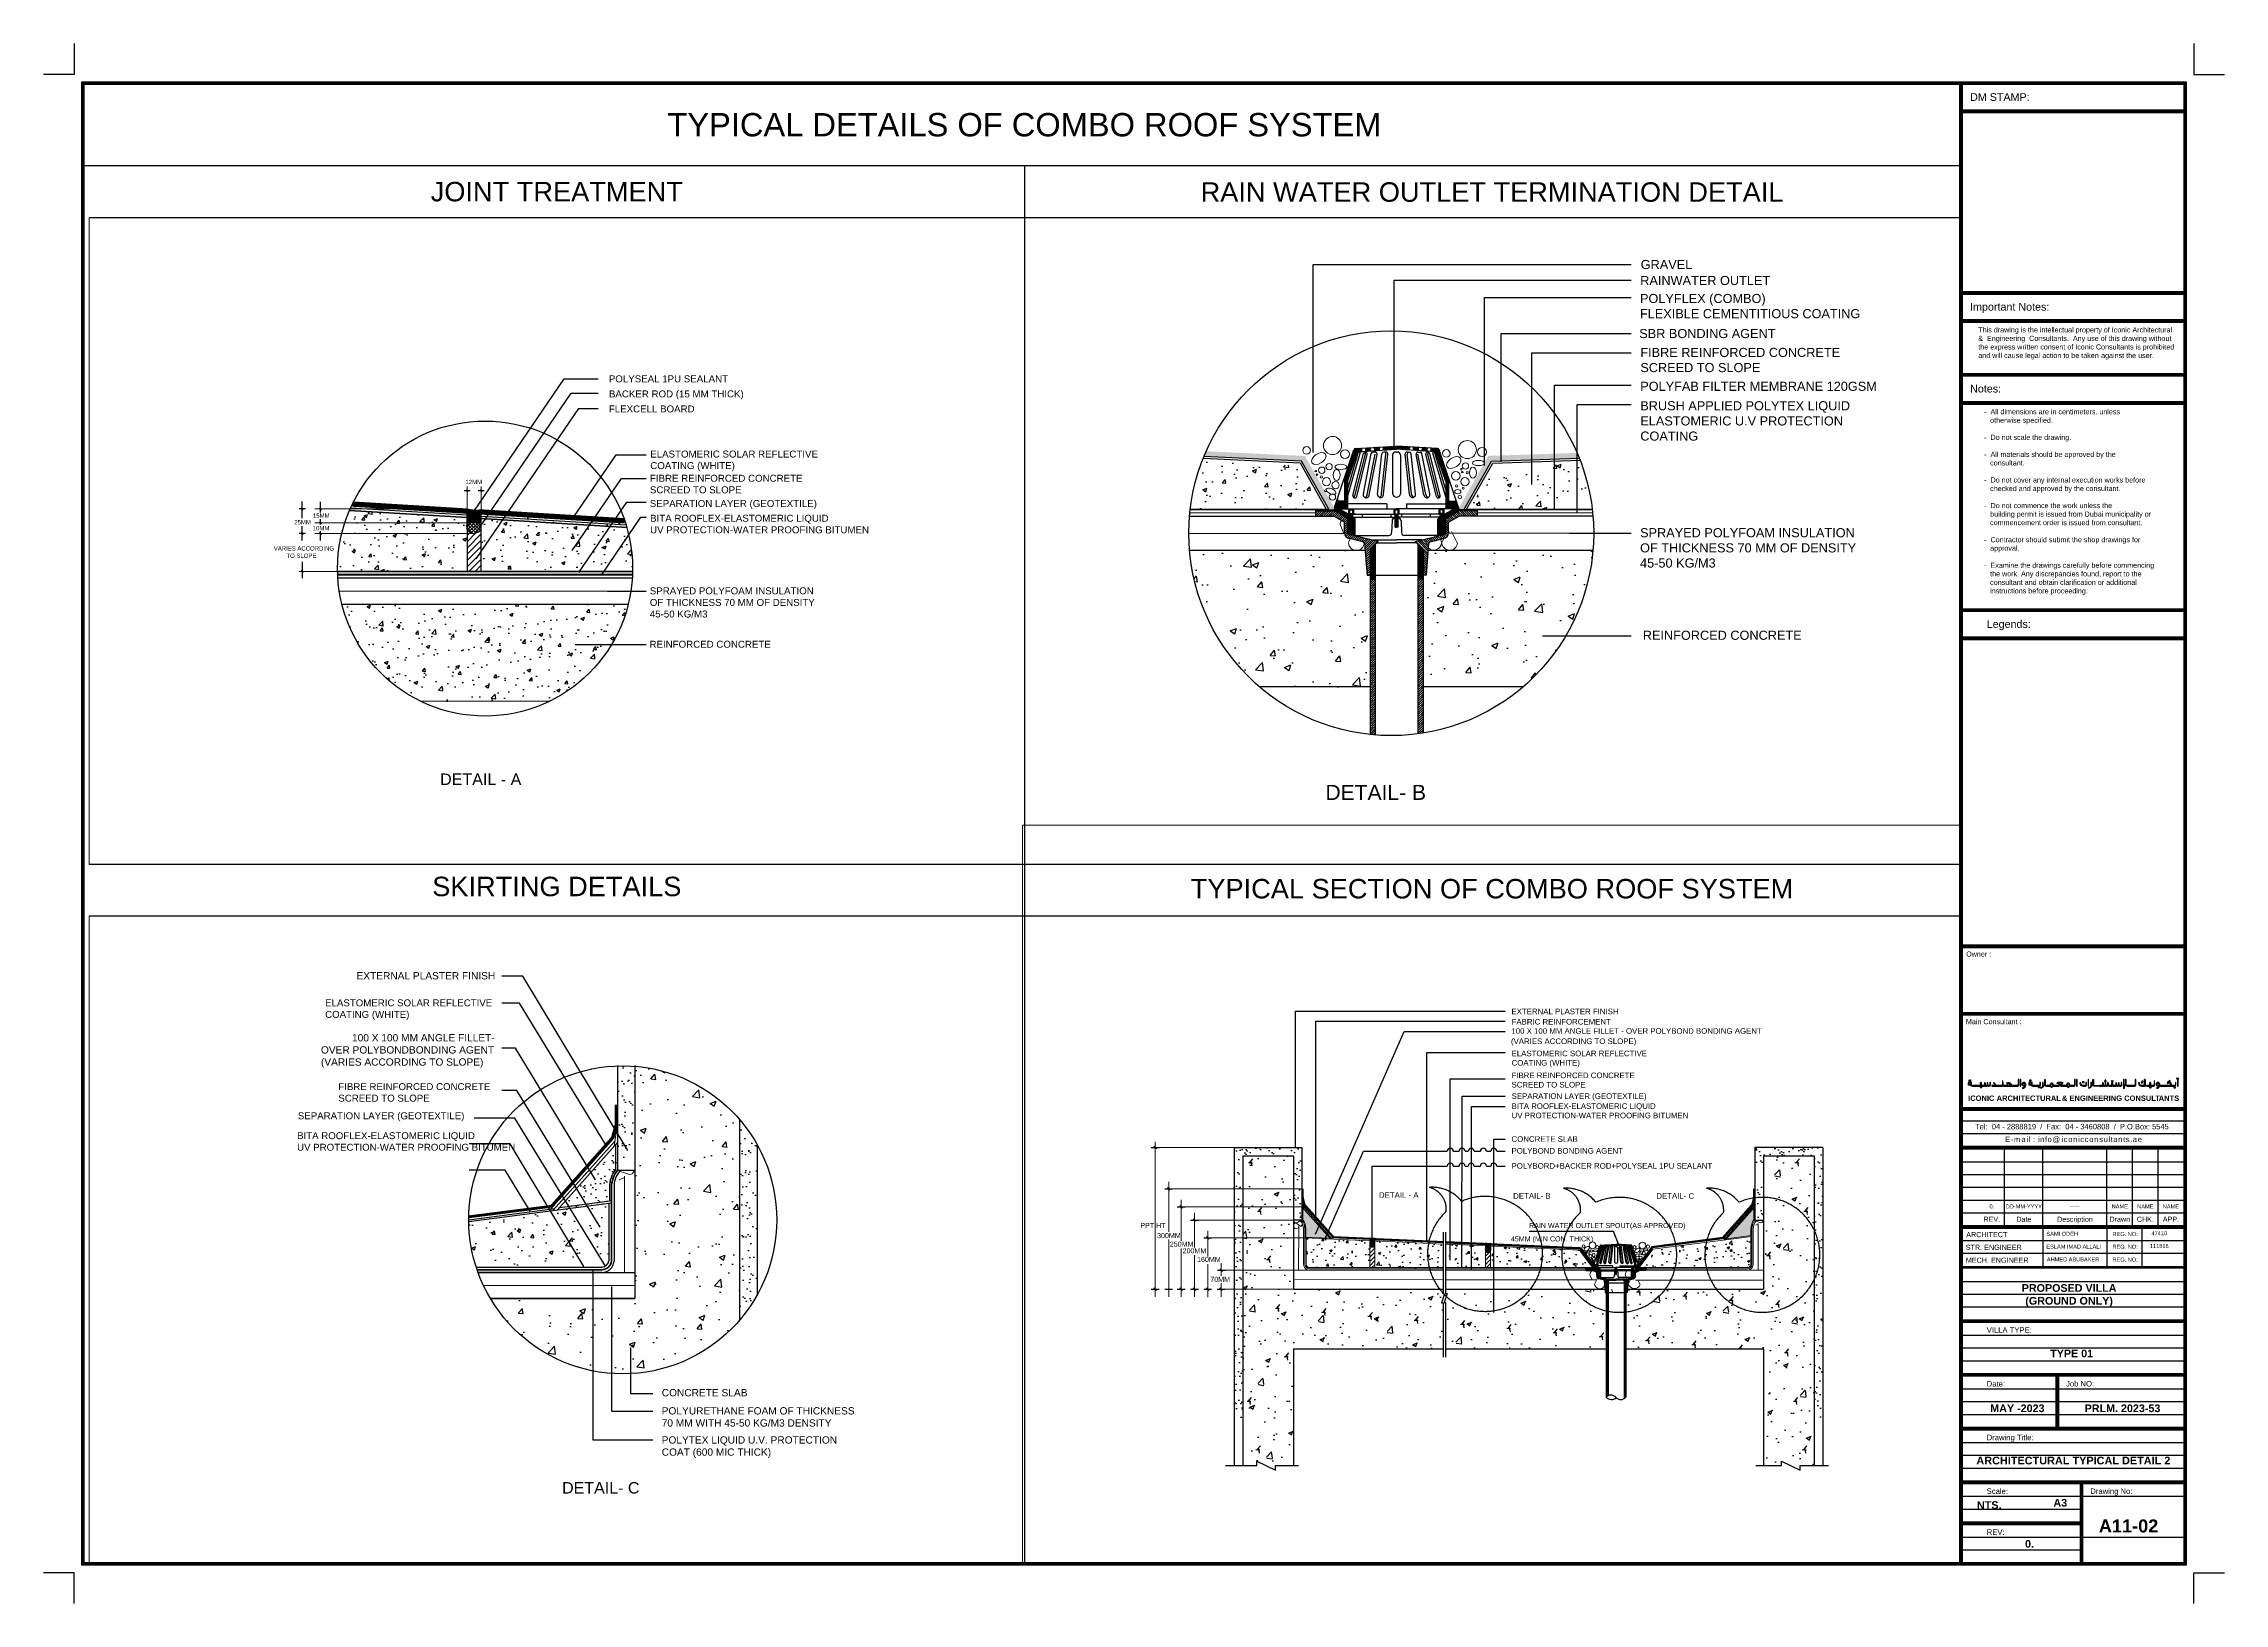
# Paper-space layout 'A3' of a CAD drawing. Header units: centimetres. Extents: x -37 to 4163, y -2 to 3003.
# The model-space entities are those that its viewports show. They can reach past a viewport. Long polylines and large blocks are cut down to what shows.
import ezdxf
from ezdxf.enums import TextEntityAlignment as Align

# ---------------------------------------------------------------- set-up
doc = ezdxf.new("R2010")
doc.units = ezdxf.units.CM
doc.header["$LTSCALE"] = 100
doc.header["$MEASUREMENT"] = 0
doc.linetypes.add('DASHED2', pattern=[0.375, 0.25, -0.125])
for name, color, linetype in [('1', 7, 'Continuous'), ('DET-DET', 4, 'Continuous'), ('DM TITLE - A3$0$MTEXT-1', 2, 'Continuous'), ('DM TITLE - A3$0$MTEXT-2', 3, 'Continuous'), ('DM TITLE - A3$0$SHEET', 1, 'Continuous'), ('DM TITLE - A3$0$TITLE LOGO', 7, 'Continuous'), ('LIST', 7, 'Continuous'), ('M TXT', 2, 'Continuous'), ('MTEXT-2', 3, 'Continuous'), ('PL-BW', 1, 'Continuous'), ('Stru. dim', 7, 'Continuous'), ('tblock', 7, 'Continuous'), ('TEXT', 3, 'Continuous'), ('WALL', 2, 'Continuous'), ('ZZ-EXH-DUCT', 4, 'Continuous')]:
    doc.layers.add(name, color=color, linetype=linetype)
doc.styles.add('ARIAL', font='arial.ttf')
doc.styles.add('ART', font='arial.ttf')
doc.styles.add('ART-PS-2', font='arialbd.ttf', dxfattribs={"height": 20})
doc.styles.add('DM TITLE - A3$0$ART-PS-1', font='arial.ttf', dxfattribs={"height": 40})
doc.styles.add('DM TITLE - A3$0$ART-PS-2', font='arialbd.ttf', dxfattribs={"height": 20})
doc.styles.add('SIMPLEX', font='simplex.shx')
doc.styles.add('TITLE', font='arial.ttf', dxfattribs={"height": 100})
doc.linetypes.add('BATTING', pattern='A,0.0001,-0.1,[134,ltypeshp.shx,S=0.1,R=0,X=-0.1,Y=0],-0.2,[134,ltypeshp.shx,S=0.1,R=180,X=0.1,Y=0],-0.1', length=0.4001)
doc.dimstyles.get("Standard").update_dxf_attribs({"dimtxt": 0.18, "dimasz": 0.18, "dimexe": 0.18, "dimexo": 0.0625, "dimgap": 0.09, "dimtad": 0, "dimtih": 1, "dimtoh": 1, "dimdec": 4, "dimzin": 0, "dimdsep": 46, "dimtxsty": 'Standard', "dimcen": 0.09, "dimadec": 0, "dimazin": 0, "dimtfac": 1, "dimtdec": 4, "dimtofl": 0, "dimtmove": 0, "dimatfit": 3, "dimfxl": 1, "dimtolj": 1, "dimtzin": 0, "dimarcsym": 0})
pattern_1 = [(50, (-515741.3, 441520.3), (1434.5204, -125.5043), [150, -1650]), (355, (-515741.3, 441520.3), (-277.5027, 1504.3843), [120, -1320]), (100.4514, (-515621.8, 441509.8), (1157.0188, 1378.879), [127.4804, -1402.2842]), (46.1842, (-515741.3, 441920.3), (2134.482, -331.038), [225, -2475]), (96.6356, (-515563.4, 441892.7), (1869.3254, 1948.236), [191.2206, -2103.426]), (351.1842, (-515741.3, 441920.3), (1869.324, 1948.237), [180, -1980]), (21, (-515541.3, 441820.3), (1193.8141, -805.2378), [150, -1650]), (326, (-515541.3, 441820.3), (486.6307, 1450.3), [120, -1320]), (71.4514, (-515441.8, 441753.2), (1680.4453, 645.061), [127.4804, -1402.2842]), (37.5, (-515741.3, 441520.26), (24.3197, 665.7877), [0, -1304, 0, -1340, 0, -1325]), (7.5, (-515741.3, 441520.26), (526.1391, 788.8234), [0, -764, 0, -1274, 0, -505]), (327.5, (-516187.3, 441520.26), (1067.64487, -45.10974), [0, -500, 0, -1560, 0, -2070]), (317.5, (-516387.3, 441520.3), (1166.3723, 200.21), [0, -650, 0, -1036, 0, -1470])]
pattern_2 = [(37.5, (-1614496.5, 728337.15), (-26.4572, 809.26598), [0, -638.4, 0, -714, 0, -682.5]), (7.5, (-1614496.5, 728337.2), (743.3062, 1185.30135), [0, -344.4, 0, -575.4, 0, -220.5]), (327.5, (-1615013.1, 728337.15), (1307.93958, 2.3768), [0, -210, 0, -756, 0, -987]), (317.5, (-1615013.1, 728337.2), (1262.5732, 368.62374), [0, -105, 0, -495.6, 0, -567])]

# ---------------------------------------------------------------- blocks, each defined once
blk = doc.blocks.new('DM TITLE - A3$0$A$C0F014806')
at = {"color": 20}
for p, q in [((10278, 1288), (10268, 1274)), ((11850, 1337), (11875, 1313)), ((12346, 1389), (12301, 1389)), ((1426, 1035), (1413, 1000)), ((1513, 1215), (1509, 1183)), ((2284, 1190), (2297, 1163)), ((5416, 1026), (5356, 1000)), ((5398, 1062), (5359, 1035)), ((5459, 1000), (5416, 1026)), ((5453, 1051), (5467, 1035)), ((9111, 886), (9111, 873)), ((9111, 873), (9205, 873)), ((9116, 1035), (9116, 1000)), ((9205, 873), (9194, 895)), ((9209, 960), (9199, 947)), ((10180, 1213), (10180, 1201)), ((10180, 1201), (10274, 1201)), ((10274, 1201), (10263, 1222)), ((11939, 1035), (11248, 1035)), ((11703, 1189), (11728, 1164)), ((12153, 1035), (11974, 1035)), ((12301, 999), (12346, 999))]:
    blk.add_line(p, q, dxfattribs=at)
for points in [[(110, 1350), (75, 1350), (75, 1315), (110, 1315)], [(180, 1350), (145, 1350), (145, 1315), (180, 1315)], [(2073, 1304), (2038, 1304), (2038, 1269), (2073, 1269)], [(3657, 1350), (3622, 1350), (3622, 1315), (3657, 1315)], [(3727, 1350), (3692, 1350), (3692, 1315), (3727, 1315)], [(8056, 1306), (8021, 1306), (8021, 1271), (8056, 1271)], [(8092, 1372), (8057, 1372), (8057, 1337), (8092, 1337)], [(8126, 1306), (8091, 1306), (8091, 1271), (8126, 1271)], [(8462, 1306), (8427, 1306), (8427, 1271), (8462, 1271)], [(8532, 1306), (8497, 1306), (8497, 1271), (8532, 1271)], [(10968, 1306), (10933, 1306), (10933, 1271), (10968, 1271)], [(10968, 1306), (10933, 1306), (10933, 1271), (10968, 1271)], [(12346, 1389), (12301, 1389), (12301, 999), (12346, 999)], [(762, 950), (727, 950), (727, 915), (762, 915)], [(832, 950), (797, 950), (797, 915), (832, 915)], [(4177, 950), (4142, 950), (4142, 915), (4177, 915)], [(4247, 950), (4212, 950), (4212, 915), (4247, 915)], [(6768, 1254), (6733, 1254), (6733, 1219), (6768, 1219)], [(6838, 1254), (6803, 1254), (6803, 1219), (6838, 1219)], [(10691, 945), (10656, 945), (10656, 910), (10691, 910)], [(10691, 945), (10656, 945), (10656, 910), (10691, 910)], [(10761, 945), (10726, 945), (10726, 910), (10761, 910)], [(10761, 945), (10726, 945), (10726, 910), (10761, 910)], [(12125, 945), (12090, 945), (12090, 910), (12125, 910)], [(12125, 945), (12090, 945), (12090, 910), (12125, 910)], [(12195, 945), (12160, 945), (12160, 910), (12195, 910)], [(12195, 945), (12160, 945), (12160, 910), (12195, 910)]]:
    blk.add_lwpolyline(points, close=True, dxfattribs=at)
for points in [[(2105, 1000), (2936, 1000, 0.4116766), (3001, 1065), (3001, 1384), (2966, 1384), (2966, 1065, -0.4104933), (2936, 1035), (2575, 1035)], [(4845, 1000), (4582, 1000, -0.4116766), (4517, 1065), (4517, 1384), (4552, 1384), (4552, 1065, 0.4104933), (4582, 1035), (4832, 1035)], [(5981, 1000), (6240, 1000, 0.4116766), (6304, 1065), (6304, 1384), (6269, 1384), (6269, 1065, -0.4104933), (6239, 1035), (5994, 1035)], [(7740, 1000), (7409, 1000, -0.4116766), (7344, 1065), (7344, 1384), (7379, 1384), (7379, 1065, 0.4104933), (7409, 1035), (7740, 1035)], [(9348, 1000), (9798, 1000, 0.4116766), (9863, 1065), (9863, 1384), (9828, 1384), (9828, 1065, -0.4104933), (9798, 1035), (9348, 1035)], [(10407, 1065), (10407, 1384), (10372, 1384), (10372, 1065, -0.4104933), (10342, 1035), (10205, 1035)], [(10372, 1065), (10372, 1384), (10407, 1384), (10407, 1065, 0.4104933), (10437, 1035), (10574, 1035)], [(11974, 1035, 0.5214336), (11775, 1212), (11875, 1313)], [(180, 1236), (180, 1255), (215, 1255), (215, 1065, 0.4104933), (245, 1035), (692, 1035)], [(692, 1000), (244, 1000, -0.4116766), (180, 1065), (180, 1071)], [(793, 1065), (793, 1216), (758, 1216), (758, 1065, -0.4104933), (728, 1035), (280, 1035)], [(280, 1000), (728, 1000, 0.2061118), (775, 1020, 0.2061118)], [(758, 1065), (758, 1216), (793, 1216), (793, 1065, 0.4104933), (823, 1035), (827, 1035)], [(827, 1000), (823, 1000, -0.2061118), (775, 1020, -0.2061118)], [(1028, 1077), (1028, 1203), (993, 1203), (993, 1065, -0.4104933), (963, 1035), (827, 1035)], [(827, 1000), (964, 1000, 0.2423502), (1017, 1027, 0.2423502)], [(1563, 1000), (2010, 1000, 0.2061118), (2058, 1020, 0.2061118)], [(2075, 1065), (2075, 1216), (2040, 1216), (2040, 1065, -0.4104933), (2010, 1035), (1620, 1035)], [(2340, 1035), (2106, 1035, -0.4179437), (2075, 1065), (2075, 1216), (2040, 1216), (2040, 1065)], [(2109, 1000), (2105, 1000, -0.2061118), (2058, 1020, -0.2061118)], [(3389, 1032, -0.4099067), (3239, 870), (3217, 907, 0.4099349), (3344, 993, 0.5798526), (3338, 999, -0.2506946), (3249, 1013, -0.5298209), (3263, 1209, -0.5599927), (3389, 1135), (3389, 1032)], [(3389, 1032), (3389, 1135, 0.5599927), (3263, 1209, 0.5298209), (3249, 1013, 0.2506946), (3338, 999, -0.5798526), (3344, 993, -0.4099349), (3217, 907), (3239, 870, 0.1599061), (3329, 904, 0.1599061)], [(3726, 1236), (3726, 1255), (3761, 1255), (3761, 1065, 0.4104933), (3791, 1035), (4166, 1035)], [(4166, 1000), (3791, 1000, -0.4116766), (3726, 1065), (3726, 1071)], [(3827, 1000), (4202, 1000, 0.4116766), (4266, 1065), (4266, 1216), (4231, 1216), (4231, 1065, -0.4104933), (4201, 1035), (3827, 1035)], [(4399, 1077), (4399, 1027, -0.4489047), (4268, 910), (4265, 877)], [(4434, 1077), (4434, 1027, -0.4623418), (4265, 877, -0.3763802)], [(6769, 1000), (6712, 1002, -0.3538405), (6605, 1212), (6641, 1212)], [(6771, 1035), (6720, 1037, -0.3562232), (6641, 1212)], [(6773, 1000), (6910, 1000, 0.4116766), (6975, 1065), (6975, 1216), (6940, 1216), (6940, 1065, -0.4104933), (6910, 1035), (6771, 1035)], [(7224, 1077), (7224, 1027, -0.4489047), (7092, 910), (7090, 877)], [(7259, 1077), (7259, 1027, -0.4623418), (7090, 877, -0.3763802)], [(7942, 1077), (7942, 1203), (7907, 1203), (7907, 1065, -0.4104933), (7877, 1035), (7740, 1035)], [(7740, 1000), (7877, 1000, 0.2423502), (7930, 1027, 0.2423502)], [(8215, 1077), (8215, 1213), (8250, 1213), (8250, 1083, 0.3861728), (8295, 1035), (8417, 1035)], [(8417, 1000), (8280, 1000, -0.2423502), (8227, 1027, -0.2423502)], [(8497, 1065), (8497, 1216), (8462, 1216), (8462, 1065, -0.4104933), (8432, 1035), (8295, 1035)], [(8295, 1000), (8432, 1000, 0.2061118), (8479, 1020, 0.2061118)], [(8462, 1065), (8462, 1216), (8497, 1216), (8497, 1065, 0.4104933), (8527, 1035), (8663, 1035)], [(8663, 1000), (8526, 1000, -0.2061118), (8479, 1020, -0.2061118)], [(8732, 1077), (8732, 1203), (8697, 1203), (8697, 1065, -0.4104933), (8667, 1035), (8531, 1035)], [(8531, 1000), (8668, 1000, 0.2423502), (8721, 1027, 0.2423502)], [(9145, 891, -0.3157159), (9111, 886, -0.9313616)], [(9255, 1096), (9246, 1078, -0.2800635), (9175, 1035, 345.0566503)], [(9279, 1065), (9277, 1063, -0.2800635), (9175, 1000)], [(10205, 1000), (10146, 1002, -0.3538405), (10040, 1212), (10075, 1212)], [(10205, 1035), (10155, 1037, -0.3562232), (10075, 1212, -2.4638586)], [(10214, 1218, -0.3157159), (10180, 1213, -0.9313616)], [(10205, 1000), (10342, 1000, 0.2061118), (10390, 1020, 0.2061118)], [(10574, 1000), (10437, 1000, -0.2061118), (10390, 1020, -0.2061118)], [(10727, 1065), (10727, 1216), (10692, 1216), (10692, 1065, -0.4104933), (10662, 1035), (10525, 1035)], [(10525, 1000), (10662, 1000, 0.2061118), (10710, 1020, 0.2061118)], [(10692, 1065), (10692, 1216), (10727, 1216), (10727, 1065, 0.4104933), (10757, 1035), (10894, 1035)], [(10894, 1000), (10757, 1000, -0.2061118), (10710, 1020, -0.2061118)], [(10766, 1000), (10903, 1000, 0.4116766), (10968, 1065), (10968, 1216), (10933, 1216), (10933, 1065, -0.4104933), (10903, 1035), (10766, 1035)], [(12153, 1000), (11238, 1000, -0.0691059), (11237, 989, -0.3532208), (11097, 873), (11075, 909, 0.4099349), (11203, 995, 0.5798526), (11196, 1001, -0.2506946), (11108, 1015, -0.5298209), (11122, 1211, -0.5599927), (11248, 1137), (11248, 1035)], [(11939, 1035, 0.6339981), (11728, 1164)]]:
    blk.add_lwpolyline(points, format="xyb", dxfattribs=at)
for points in [[(3123, 998), (3123, 1384), (3088, 1384), (3088, 998), (3123, 998)], [(6426, 998), (6426, 1384), (6391, 1384), (6391, 998), (6426, 998)], [(7095, 998), (7095, 1384), (7060, 1384), (7060, 998), (7095, 998)], [(9178, 1076), (9178, 1384), (9143, 1384), (9143, 1076), (9178, 1076)], [(9290, 1097), (9290, 1384), (9255, 1384), (9255, 1096)], [(11703, 1189), (11850, 1337)], [(180, 1236), (179, 1237), (147, 1254), (121, 1257), (81, 1254), (57, 1224), (43, 1195), (37, 1168), (31, 1140), (39, 1106), (54, 1081), (89, 1069), (131, 1070), (166, 1071), (180, 1071)], [(180, 1190), (160, 1213), (138, 1225), (120, 1226), (96, 1225), (83, 1207), (71, 1185), (66, 1162), (62, 1140), (67, 1118), (74, 1106), (94, 1099), (130, 1100), (165, 1101), (180, 1101)], [(180, 1101), (180, 1190)], [(280, 1035), (713, 1035)], [(713, 1000), (280, 1000)], [(993, 1203), (1028, 1203), (1028, 1077)], [(1028, 1077), (1028, 1203), (993, 1203), (993, 1073)], [(1182, 1077), (1182, 1203), (1147, 1203), (1147, 1077)], [(1336, 1073), (1336, 1213), (1301, 1213), (1301, 1077)], [(1413, 1000), (2010, 1000)], [(1590, 1035), (1426, 1035)], [(1509, 1183), (1533, 1172), (1550, 1156), (1566, 1131), (1579, 1099), (1588, 1060), (1590, 1035)], [(1513, 1215), (1550, 1197), (1573, 1176), (1593, 1145), (1608, 1108), (1618, 1064), (1620, 1035)], [(1590, 1035), (1563, 1035)], [(2010, 1035), (1620, 1035)], [(2284, 1190), (2308, 1202), (2342, 1210), (2378, 1213), (2428, 1211), (2472, 1202), (2511, 1178), (2539, 1150), (2556, 1116), (2569, 1073), (2574, 1042), (2575, 1035)], [(2297, 1163), (2319, 1174), (2342, 1180)], [(2544, 1035), (2455, 1035)], [(2457, 1174), (2461, 1174), (2493, 1154), (2515, 1132), (2528, 1105), (2540, 1066), (2544, 1037), (2544, 1035)], [(3726, 1236), (3725, 1237), (3694, 1254), (3667, 1257), (3627, 1254), (3604, 1224), (3590, 1195), (3584, 1168), (3578, 1140), (3585, 1106), (3601, 1081), (3636, 1069), (3678, 1070), (3713, 1071), (3726, 1071)], [(3726, 1190), (3706, 1213), (3685, 1225), (3667, 1226), (3643, 1225), (3630, 1207), (3618, 1185), (3613, 1162), (3609, 1140), (3614, 1118), (3621, 1106), (3641, 1099), (3677, 1100), (3712, 1101), (3726, 1101)], [(3726, 1101), (3726, 1190)], [(3827, 1035), (4186, 1035)], [(4186, 1000), (3827, 1000)], [(4434, 1073), (4434, 1213), (4399, 1213), (4399, 1077)], [(4832, 1035), (4638, 1035)], [(4638, 1000), (4845, 1000)], [(5011, 1000), (5356, 1000)], [(5359, 1035), (5025, 1035)], [(5398, 1062), (5389, 1070), (5359, 1108), (5338, 1126), (5323, 1138), (5299, 1146), (5252, 1161), (5268, 1209), (5310, 1233), (5357, 1243), (5413, 1247), (5470, 1240), (5518, 1224), (5576, 1188), (5555, 1155), (5453, 1051)], [(5531, 1174), (5431, 1071), (5412, 1091), (5381, 1129), (5357, 1149), (5338, 1165), (5308, 1174), (5290, 1180), (5293, 1189), (5321, 1205), (5361, 1213), (5413, 1217), (5463, 1211), (5505, 1196), (5534, 1179), (5531, 1174)], [(5459, 1000), (5815, 1000)], [(5802, 1035), (5467, 1035)], [(6895, 1000), (6769, 1000)], [(6771, 1035), (6895, 1035)], [(7259, 1073), (7259, 1213), (7224, 1213), (7224, 1077)], [(7907, 1203), (7942, 1203), (7942, 1077)], [(7942, 1077), (7942, 1203), (7907, 1203), (7907, 1073)], [(8096, 1077), (8096, 1203), (8061, 1203), (8061, 1077)], [(8250, 1083), (8250, 1213), (8215, 1213), (8215, 1077)], [(8697, 1203), (8732, 1203), (8732, 1077)], [(8732, 1077), (8732, 1203), (8697, 1203), (8697, 1073)], [(8886, 1077), (8886, 1203), (8851, 1203), (8851, 1077)], [(9040, 1073), (9040, 1213), (9005, 1213), (9005, 1077)], [(9175, 1035), (9116, 1035)], [(9116, 1000), (9175, 1000)], [(9348, 1000), (9331, 1005), (9315, 1018), (9300, 1031), (9279, 1065)], [(9348, 1035), (9319, 1053), (9300, 1071), (9290, 1097)]]:
    blk.add_lwpolyline(points, dxfattribs=at)
for points in [[(12218, 1065), (12218, 1216), (12183, 1216), (12183, 1065, -0.4104933), (12153, 1035), (11974, 1035, 0.5214336), (11775, 1212), (11875, 1313), (11850, 1337), (11703, 1189), (11728, 1164, -0.6339981), (11939, 1035), (11248, 1035), (11248, 1137, 0.5599927), (11122, 1211, 0.5298209), (11108, 1015, 0.2506946), (11196, 1001, -0.5798526), (11203, 995, -0.4099349), (11075, 909), (11097, 873, 0.3532208), (11237, 989, 0.0691059), (11238, 1000), (12154, 1000, 0.4116766)], [(12380, 1474, -0.5123425), (12314, 1457, 0.3168383), (12246, 1439), (12257, 1428, -0.3638196), (12319, 1439, 0.3838783), (12392, 1464)], [(12392, 1464), (12380, 1474, -0.5123425), (12314, 1457, 0.3168383), (12246, 1439), (12257, 1428, -0.3638196), (12319, 1439, 0.3838783)], [(3352, 1135), (3352, 1035, 0.1592411), (3325, 1034, -0.2491908), (3272, 1043, -0.5259878), (3281, 1176, -0.5536177)], [(3352, 1035, 0.1592411), (3325, 1034, -0.2491908), (3272, 1043, -0.5259878), (3281, 1176, -0.5536177), (3352, 1135)], [(11210, 1137), (11210, 1037, 0.1592411), (11184, 1036, -0.2491908), (11131, 1045, -0.5259878), (11140, 1178, -0.5536177)], [(11210, 1037, 0.1592411), (11184, 1036, -0.2491908), (11131, 1045, -0.5259878), (11140, 1178, -0.5536177), (11210, 1137)]]:
    blk.add_lwpolyline(points, format="xyb", close=True, dxfattribs=at)
for centre, radius, start, end in [((10249, 1250), 47.3, 53.09424, 222.10276), ((10249, 1250), 30.9, 53.09424, 296.37665), ((1088, 1092), 96.4, 222.33669, 322.93891), ((1088, 1092), 61.4, 194.58124, 345.41876), ((1242, 1092), 96.4, 217.06109, 348.37363), ((1242, 1092), 61.4, 194.58124, 345.41876), ((8002, 1092), 96.4, 222.33669, 322.93891), ((8002, 1092), 61.4, 194.58124, 345.41876), ((8155, 1092), 96.4, 217.06109, 317.66331), ((8155, 1092), 61.4, 194.58124, 345.41876), ((8792, 1092), 96.4, 222.33669, 322.93891), ((8792, 1092), 61.4, 194.58124, 345.41876), ((8946, 1092), 96.4, 217.06109, 348.37363), ((8946, 1092), 61.4, 194.58124, 345.41876), ((9181, 923), 47.3, 53.09424, 222.10276), ((9181, 923), 30.9, 53.09424, 296.37665)]:
    blk.add_arc(centre, radius, start, end, dxfattribs=at)
for centre, major_axis, ratio in [((2397, 1106), (0, -71), 0.7854068), ((4928, 1060), (0, -81.6), 0.8436498), ((5898, 1060), (0, -81.6), 0.8436498)]:
    blk.add_ellipse(centre, major_axis=major_axis, ratio=ratio, dxfattribs=at)
for points, knots in [([(2342, 1180), (2341, 1178), (2339, 1177), (2334, 1171), (2331, 1167), (2326, 1159), (2323, 1155), (2317, 1142), (2315, 1134), (2312, 1117), (2311, 1109), (2312, 1092), (2314, 1083), (2319, 1067), (2322, 1059), (2330, 1046), (2334, 1041), (2339, 1036), (2339, 1035), (2340, 1035)], [3.8100186, 3.8100186, 3.8100186, 3.8100186, 3.881833, 3.881833, 4.0483318, 4.0483318, 4.2148305, 4.2148305, 4.4954519, 4.4954519, 4.7760732, 4.7760732, 5.0566946, 5.0566946, 5.3373159, 5.3373159, 5.5510902, 5.5510902, 5.5765545, 5.5765545, 5.5765545, 5.5765545]), ([(2455, 1035), (2457, 1036), (2458, 1038), (2463, 1044), (2466, 1048), (2473, 1059), (2476, 1067), (2481, 1082), (2482, 1090), (2483, 1106), (2483, 1114), (2481, 1129), (2479, 1137), (2473, 1152), (2469, 1159), (2463, 1169), (2460, 1172), (2457, 1174)], [6.9898166, 6.9898166, 6.9898166, 6.9898166, 7.0733229, 7.0733229, 7.2419229, 7.2419229, 7.5027135, 7.5027135, 7.7635042, 7.7635042, 8.0242949, 8.0242949, 8.2850855, 8.2850855, 8.5458762, 8.5458762, 8.6755501, 8.6755501, 8.6755501, 8.6755501]), ([(5025, 1035), (5025, 1036), (5025, 1038), (5027, 1048), (5028, 1058), (5027, 1077), (5025, 1086), (5020, 1104), (5016, 1113), (5008, 1127), (5003, 1134), (4993, 1145), (4988, 1150), (4977, 1158), (4971, 1161), (4960, 1166), (4955, 1168), (4943, 1171), (4936, 1172), (4924, 1172), (4918, 1171), (4906, 1169), (4900, 1167), (4889, 1163), (4883, 1160), (4873, 1153), (4868, 1149), (4860, 1141), (4855, 1136), (4848, 1126), (4845, 1121), (4839, 1110), (4837, 1104), (4832, 1089), (4831, 1079), (4829, 1060), (4830, 1050), (4831, 1039), (4832, 1037), (4832, 1035)], [7.6117543, 7.6117543, 7.6117543, 7.6117543, 7.6566559, 7.6566559, 7.920474, 7.920474, 8.1842921, 8.1842921, 8.4481102, 8.4481102, 8.6630457, 8.6630457, 8.8779812, 8.8779812, 9.0540087, 9.0540087, 9.2300361, 9.2300361, 9.4060636, 9.4060636, 9.582091, 9.582091, 9.7581185, 9.7581185, 9.9341459, 9.9341459, 10.1101734, 10.1101734, 10.2862008, 10.2862008, 10.4622283, 10.4622283, 10.6382557, 10.6382557, 10.9076221, 10.9076221, 11.1769884, 11.1769884, 11.2378015, 11.2378015, 11.2378015, 11.2378015]), ([(4845, 1000), (4848, 996), (4850, 992), (4857, 983), (4861, 978), (4872, 968), (4877, 964), (4890, 957), (4896, 954), (4908, 951), (4914, 950), (4922, 949), (4925, 949), (4928, 949), (4932, 949), (4936, 949), (4946, 950), (4952, 951), (4963, 955), (4968, 958), (4978, 963), (4983, 967), (4992, 974), (4996, 978), (5003, 987), (5007, 992), (5010, 998), (5011, 999), (5011, 1000)], [5.3081516, 5.3081516, 5.3081516, 5.3081516, 5.4325358, 5.4325358, 5.6324363, 5.6324363, 5.8323369, 5.8323369, 6.0322374, 6.0322374, 6.196266, 6.196266, 6.2831853, 6.2831853, 6.2831853, 6.396255, 6.396255, 6.5623521, 6.5623521, 6.7284493, 6.7284493, 6.8945464, 6.8945464, 7.0606435, 7.0606435, 7.2267406, 7.2267406, 7.2582165, 7.2582165, 7.2582165, 7.2582165]), ([(5994, 1035), (5995, 1036), (5995, 1038), (5997, 1048), (5997, 1058), (5996, 1077), (5995, 1086), (5989, 1104), (5986, 1113), (5977, 1127), (5973, 1134), (5963, 1145), (5958, 1150), (5946, 1158), (5941, 1161), (5930, 1166), (5924, 1168), (5912, 1171), (5906, 1172), (5894, 1172), (5888, 1171), (5876, 1169), (5870, 1167), (5858, 1163), (5853, 1160), (5843, 1153), (5838, 1149), (5829, 1141), (5825, 1136), (5818, 1126), (5815, 1121), (5809, 1110), (5807, 1104), (5802, 1089), (5800, 1079), (5799, 1060), (5799, 1050), (5801, 1039), (5801, 1037), (5802, 1035)], [7.6117543, 7.6117543, 7.6117543, 7.6117543, 7.6566559, 7.6566559, 7.920474, 7.920474, 8.1842921, 8.1842921, 8.4481102, 8.4481102, 8.6630457, 8.6630457, 8.8779812, 8.8779812, 9.0540087, 9.0540087, 9.2300361, 9.2300361, 9.4060636, 9.4060636, 9.582091, 9.582091, 9.7581185, 9.7581185, 9.9341459, 9.9341459, 10.1101734, 10.1101734, 10.2862008, 10.2862008, 10.4622283, 10.4622283, 10.6382557, 10.6382557, 10.9076221, 10.9076221, 11.1769884, 11.1769884, 11.2378015, 11.2378015, 11.2378015, 11.2378015]), ([(5815, 1000), (5817, 996), (5820, 992), (5826, 983), (5831, 978), (5841, 968), (5847, 964), (5859, 957), (5866, 954), (5878, 951), (5883, 950), (5892, 949), (5895, 949), (5898, 949), (5902, 949), (5906, 949), (5916, 950), (5921, 951), (5932, 955), (5937, 958), (5948, 963), (5952, 967), (5961, 974), (5965, 978), (5973, 987), (5976, 992), (5980, 998), (5981, 999), (5981, 1000)], [5.3081516, 5.3081516, 5.3081516, 5.3081516, 5.4325358, 5.4325358, 5.6324363, 5.6324363, 5.8323369, 5.8323369, 6.0322374, 6.0322374, 6.196266, 6.196266, 6.2831853, 6.2831853, 6.2831853, 6.396255, 6.396255, 6.5623521, 6.5623521, 6.7284493, 6.7284493, 6.8945464, 6.8945464, 7.0606435, 7.0606435, 7.2267406, 7.2267406, 7.2582165, 7.2582165, 7.2582165, 7.2582165])]:
    blk.add_open_spline(points, degree=3, knots=knots, dxfattribs=at)
at = {"layer": 'DM TITLE - A3$0$MTEXT-2', "color": 20, "style": 'DM TITLE - A3$0$ART-PS-2'}
for s, p in [('ICONIC', (801, 40)), ('ARCHITECTURAL ', (3645, 40)), ('& ENGINEERING ', (7352, 40)), ('CONSUL', (10109, 40)), ('T', (11128, 40)), ('ANTS', (11807, 40))]:
    blk.add_text(s, height=315, dxfattribs=at).set_placement(p, align=Align.BOTTOM_CENTER)
blk = doc.blocks.new('DM TITLE - A3')
at = {"color": 20}
blk.add_line((3687.3, 1019.8), (4114, 1019.8), dxfattribs=at)
at = {"layer": 'Defpoints', "color": 250}
for points in [[(3687.3, 997.1), (4114, 997.1)], [(3687.3, 972.4), (4114, 972.4)], [(3687.3, 687.7), (4114, 687.7)], [(3687.3, 663.1), (4114, 663.1)], [(3687.3, 638.4), (4114, 638.4)], [(3687.3, 584.2), (4114, 584.2)], [(3687.3, 559.6), (4114, 559.6)], [(3687.3, 534.9), (4114, 534.9)], [(3687.3, 480.7), (3867.6, 480.7)], [(3872.5, 480.7), (4114, 480.7)], [(3687.3, 456.1), (3867.6, 456.1)], [(3687.3, 431.4), (3867.6, 431.4)], [(3872.5, 456.1), (4114, 456.1)], [(3872.5, 431.4), (4114, 431.4)], [(3687.3, 377.2), (4114, 377.2)], [(3687.3, 352.6), (4114, 352.6)], [(3687.3, 328), (4114, 328)], [(3687.3, 273.8), (3914.4, 273.8)], [(3919.3, 273.8), (4114, 273.8)], [(3687.3, 249.1), (3914.4, 249.1)], [(3687.3, 194.9), (3914.4, 194.9)], [(3687.3, 170.3), (3914.4, 170.3)], [(3919.3, 194.9), (4114, 194.9)]]:
    blk.add_lwpolyline(points, dxfattribs=at)
at = {"layer": 'DM TITLE - A3$0$SHEET'}
for p, q in [((3682.4, 2993.7), (3682.4, 145.6)), ((3687.3, 2993.7), (3687.3, 145.6)), ((3769, 795), (3769, 942.9)), ((3842.9, 795), (3842.9, 942.9)), ((3966.1, 795), (3966.1, 942.9)), ((4015.4, 795), (4015.4, 942.9)), ((4064.7, 795), (4064.7, 942.9)), ((3867.6, 510.3), (3867.6, 406.8)), ((3872.5, 510.3), (3872.5, 406.8))]:
    blk.add_line(p, q, dxfattribs=at)
for points in [[(51.4, 3072), (51.4, 3012.8), (-7.8, 3012.8)], [(4133.1, 3072), (4133.1, 3012.8), (4192.2, 3012.8)], [(3687.3, 2944.4), (4114, 2944.4)], [(3687.3, 2939.5), (4114, 2939.5)], [(3687.3, 2594.5), (4114, 2594.5)], [(3687.3, 2589.6), (4114, 2589.6)], [(3687.3, 2540.3), (4114, 2540.3)], [(3687.3, 2535.4), (4114, 2535.4)], [(3687.3, 2436.8), (4114, 2436.8)], [(3687.3, 2431.9), (4114, 2431.9)], [(3687.3, 2382.6), (4114, 2382.6)], [(3687.3, 2377.7), (4114, 2377.7)], [(3687.3, 1983.5), (4114, 1983.5)], [(3687.3, 1978.5), (4114, 1978.5)], [(3687.3, 1929.3), (4114, 1929.3)], [(3687.3, 1924.3), (4114, 1924.3)], [(3687.3, 1336), (4114, 1336)], [(3687.3, 1331.1), (4114, 1331.1)], [(3687.3, 1205.9), (4114, 1205.9)], [(3687.3, 1200.9), (4114, 1200.9)], [(3687.3, 1022.3), (4114, 1022.3)], [(3687.3, 1017.4), (4114, 1017.4)], [(3687.3, 947.8), (4114, 947.8)], [(3687.3, 942.9), (4114, 942.9)], [(3687.3, 918.2), (4114, 918.2)], [(3687.3, 893.6), (4114, 893.6)], [(3687.3, 868.9), (4114, 868.9)], [(3687.3, 844.3), (4114, 844.3)], [(3687.3, 819.7), (4114, 819.7)], [(3687.3, 795), (4114, 795)], [(3687.3, 791.2), (4114, 791.2)], [(3687.3, 790.1), (4114, 790.1)], [(3687.3, 766.5), (4114, 766.5)], [(3687.3, 741.9), (4114, 741.9)], [(3687.3, 613.8), (4114, 613.8)], [(3687.3, 608.9), (4114, 608.9)], [(3687.3, 510.3), (4114, 510.3)], [(3687.3, 505.4), (4114, 505.4)], [(3687.3, 406.8), (4114, 406.8)], [(3687.3, 401.9), (4114, 401.9)], [(3687.3, 303.3), (4114, 303.3)], [(3687.3, 298.4), (4114, 298.4)], [(3914.4, 298.4), (3914.4, 145.6)], [(3919.3, 298.4), (3919.3, 145.6)], [(3687.3, 224.5), (3914.4, 224.5)], [(3687.3, 219.5), (3914.4, 219.5)], [(51.4, 67.3), (51.4, 126.5), (-7.8, 126.5)], [(4133.1, 67.3), (4133.1, 126.5), (4192.2, 126.5)]]:
    blk.add_lwpolyline(points, dxfattribs=at)
for points in [[(65.6, 2998.6), (4118.9, 2998.6), (4118.9, 140.7), (65.6, 140.7)], [(70.5, 2993.7), (4114, 2993.7), (4114, 145.6), (70.5, 145.6)]]:
    blk.add_lwpolyline(points, close=True, dxfattribs=at)
at = {"layer": 'DM TITLE - A3$0$SHEET', "const_width": 4.93}
blk.add_lwpolyline([(68.1, 2996.2), (4116.4, 2996.2), (4116.4, 143.2), (68.1, 143.2)], close=True, dxfattribs=at)
for points in [[(3684.9, 2993.7), (3684.9, 145.6)], [(3687.3, 2941.9), (4114, 2941.9)], [(3687.3, 2592.1), (4114, 2592.1)], [(3687.3, 2537.9), (4114, 2537.9)], [(3687.3, 2434.4), (4114, 2434.4)], [(3687.3, 2380.2), (4114, 2380.2)], [(3687.3, 1981), (4114, 1981)], [(3687.3, 1926.8), (4114, 1926.8)], [(3687.3, 1333.6), (4114, 1333.6)], [(3687.3, 1203.4), (4114, 1203.4)], [(3687.3, 1019.8), (4114, 1019.8)], [(3687.3, 945.3), (4114, 945.3)], [(3687.3, 792.6), (4114, 792.6)], [(3687.3, 714.8), (4114, 714.8)], [(3687.3, 611.3), (4114, 611.3)], [(3687.3, 507.8), (4114, 507.8)], [(3870, 510.3), (3870, 406.8)], [(3687.3, 404.3), (4114, 404.3)], [(3687.3, 300.9), (4114, 300.9)], [(3916.8, 298.4), (3916.8, 145.6)], [(3687.3, 222), (3914.4, 222)]]:
    blk.add_lwpolyline(points, dxfattribs=at)
at = {"layer": 'DM TITLE - A3$0$TITLE LOGO', "color": 1}
for p, q in [((3842.9, 791.2), (3842.9, 714.8)), ((3966.1, 791.2), (3966.1, 714.8)), ((4033, 791.2), (4033, 712.3))]:
    blk.add_line(p, q, dxfattribs=at)
at = {"layer": 'DM TITLE - A3$0$TITLE LOGO', "color": 20, "xscale": 0.03283918365200329, "yscale": 0.03283918365200329, "zscale": 0.03283918365200329}
blk.add_blockref('DM TITLE - A3$0$A$C0F014806', (3697.8, 1030.9), dxfattribs=at)
at = {"layer": 'DM TITLE - A3$0$MTEXT-1', "color": 3, "style": 'DM TITLE - A3$0$ART-PS-1'}
for s, height, p in [('DM STAMP:', 14.78, (3702.5, 2969.1)), ('Important Notes:', 14.784, (3702.5, 2565)), ('Notes:', 14.78, (3702.5, 2407.3)), ('Legends:', 14.78, (3734.5, 1953.9))]:
    blk.add_text(s, height=height, dxfattribs=at).set_placement(p, align=Align.MIDDLE_LEFT)
for s, height, p in [('Owner :', 9.86, (3719.1, 1318.2)), ('Main Consultant :', 9.856, (3748, 1188)), ('REV.', 9.86, (3744.4, 807.3)), ('Date', 9.86, (3806, 807.3)), ('Description', 9.856, (3904.5, 807.3)), ('Drawn', 9.86, (3990.8, 807.3)), ('CHK.', 9.86, (4040, 807.3)), ('APP.', 9.86, (4089.3, 807.3))]:
    blk.add_text(s, height=height, dxfattribs=at).set_placement(p, align=Align.MIDDLE_CENTER)
at = {"layer": 'DM TITLE - A3$0$MTEXT-1', "style": 'DM TITLE - A3$0$ART-PS-1'}
for s, p in [('VILLA TYPE:', (3734.5, 585.5)), ('Date:', (3734.5, 482)), ('Job NO:', (3887.3, 482)), ('Drawing Title:', (3734.5, 378.5)), ('Scale:', (3734.5, 275)), ('Drawing No:', (3934.1, 275)), ('REV:', (3734.5, 196.2))]:
    blk.add_text(s, height=10.56, dxfattribs=at).set_placement(p, align=Align.BOTTOM_LEFT)
at = {"layer": 'DM TITLE - A3$0$MTEXT-1', "char_height": 10.56, "width": 419.78, "attachment_point": 4, "style": 'DM TITLE - A3$0$ART-PS-1'}
for s, insert in [('{\\W0.98;Tel:  04 - 2888819  /  Fax:  \\Q1.2;04 - 3460808  /  \\Q0;P.O.Box: 5545 }', (3712.2, 985.7)), ('{\\fArial|b0|i0|c0|p34;\\W0.98;\\T1.2;E-mail : info@iconicconsultants.ae}', (3769.7, 960.2))]:
    blk.add_mtext(s, dxfattribs=dict(at, insert=insert))
at = {"layer": 'DM TITLE - A3$0$MTEXT-2', "color": 2, "style": 'DM TITLE - A3$0$ART-PS-1'}
for s, p in [('0.', (3744.4, 832)), ('DD-MM-YYYY', (3806, 832)), ('-----', (3904.5, 832)), ('NAME', (3990.8, 832)), ('NAME', (4040, 832)), ('NAME', (4089.3, 832)), ('111816', (4066.9, 755.8)), ('47410', (4066.9, 780.5))]:
    blk.add_text(s, height=7.74, dxfattribs=at).set_placement(p, align=Align.MIDDLE_CENTER)
at = {"layer": 'DM TITLE - A3$0$MTEXT-2', "style": 'DM TITLE - A3$0$ART-PS-1'}
for s, height, p in [('STR. ENGINEER', 9.916, (3748, 753.2)), ('ARCHITECT', 9.92, (3734.7, 777.8)), ('REG. NO:', 7.74, (4001, 778.9)), ('REG. NO:', 7.74, (4001, 754.3)), ('MECH. ENGINEER', 9.916, (3754.7, 728.5)), ('REG. NO:', 7.74, (4001, 729.6))]:
    blk.add_text(s, height=height, dxfattribs=at).set_placement(p, align=Align.MIDDLE_CENTER)
at = {"layer": 'DM TITLE - A3$0$MTEXT-2', "color": 2, "style": 'DM TITLE - A3$0$ART-PS-1'}
for s, height, p in [('SAMI ODEH', 7.74, (3849.6, 775.4)), ('ESLAM IMAD ALLALI', 7.744, (3849.4, 750.8)), ('AHMED ABUBAKER', 7.744, (3850.3, 726.2))]:
    blk.add_text(s, height=height, dxfattribs=at).set_placement(p)
at = {"layer": 'DM TITLE - A3$0$MTEXT-2', "style": 'DM TITLE - A3$0$ART-PS-2'}
for s, height, p in [('PROPOSED VILLA', 14.784, (3893.2, 663.1)), ('(GROUND ONLY)', 14.784, (3893.2, 638.4)), ('TYPE 01', 14.78, (3898.1, 537)), ('MAY -2023', 14.78, (3793.6, 431.4)), (' PRLM. 2023-53', 14.784, (3993.2, 431.4)), ('A3', 14.78, (3876.2, 249.4)), ('0.', 14.78, (3817, 170.3))]:
    blk.add_text(s, height=height, dxfattribs=at).set_placement(p, align=Align.BOTTOM_CENTER)
at = {"layer": 'DM TITLE - A3$0$MTEXT-2', "attachment_point": 1, "style": 'DM TITLE - A3$0$ART-PS-1'}
for s, insert, char_height, width in [('This drawing is the intellectual property of Iconic Architectural &  Engineering  Consultants.  Any use of this drawing without the express written consent of Iconic Consultants is prohibited and will cause legal action to be taken^Iagainst the user.', (3718.3, 2525.5), 9.8559, 378.346), ('-  All dimensions are in centimeters. unless\\P   otherwise specified.\\P\\P-  Do not scale the drawing.\\P\\P-  All materials should be approved by the\\P   consultant. \\P\\P-  Do not cover any internal execution works before \\P   checked and approved by the consultant. \\P\\P-  Do not commence the work unless the  \\P   building permit is issued from Dubai municipality or\\P   commencement order is issued from consultant. \\P\\P-  Contractor should submit the shop drawings for\\P   approval. \\P\\P-  Examine the drawings carefully before commencing\\P   the work. Any discrepancies found, report to the\\P   consultant and obtain clarification or additional\\P   instructions before proceeding.', (3729.6, 2367.8), 9.856, 366.898)]:
    blk.add_mtext(s, dxfattribs=dict(at, insert=insert, char_height=char_height, width=width))
blk = doc.blocks.new('*X6')
at = {"color": 0}
for p, q in [((1182, 432.4), (1185.8, 436.3)), ((1182.3, 425.7), (1193.3, 436.7)), ((1182.7, 419), (1200.8, 437.1)), ((1190, 419.2), (1206.8, 436.1)), ((1197.6, 419.8), (1207.2, 429.4)), ((1226.9, 434.9), (1230.7, 438.8)), ((1227.3, 428.2), (1238.2, 439.2)), ((1228, 421.9), (1245.7, 439.6)), ((1235.6, 422.5), (1251.7, 438.6)), ((1243.3, 423), (1252.1, 431.9)), ((1271.8, 437.4), (1275.7, 441.3)), ((1272.2, 430.7), (1283.1, 441.7)), ((1273.7, 425.2), (1290.6, 442.1)), ((1281.3, 425.7), (1298.1, 442.5)), ((1288.9, 426.3), (1305.6, 442.9)), ((1296.5, 426.8), (1313.1, 443.4)), ((1304.1, 427.3), (1320.6, 443.8)), ((1311.8, 427.9), (1328.1, 444.2)), ((1319.4, 428.4), (1335.6, 444.6)), ((1327, 429), (1338.7, 440.7)), ((1334.6, 429.5), (1338.7, 433.6)), ((1205.2, 420.3), (1207.6, 422.7)), ((1250.9, 423.6), (1252.5, 425.2))]:
    blk.add_line(p, q, dxfattribs=at)
blk = doc.blocks.new('*X7')
at = {"color": 0}
for p, q in [((1108.5, 387.2), (1155.8, 434.6)), ((1112, 397.9), (1148.3, 434.2)), ((1115.6, 408.5), (1140.8, 433.7)), ((1119.1, 419.1), (1133.4, 433.3)), ((1144.3, 416), (1161.9, 433.6)), ((1151.9, 416.5), (1162.3, 426.9)), ((1159.5, 417.1), (1162.6, 420.2)), ((1101.4, 366), (1133, 397.7)), ((1105, 376.6), (1136.6, 408.3)), ((1094.4, 344.8), (1126, 376.4)), ((1097.9, 355.4), (1129.5, 387.1)), ((1087.3, 323.6), (1118.9, 355.2)), ((1090.8, 334.2), (1122.4, 365.8)), ((1080.2, 302.4), (1111.8, 334)), ((1083.7, 313), (1115.4, 344.6)), ((1073.7, 281.7), (1104.8, 312.8)), ((1076.7, 291.8), (1108.3, 323.4)), ((1073.7, 274.6), (1101.2, 302.2)), ((1073.7, 267.6), (1097.7, 291.6)), ((1073.7, 260.5), (1094.2, 281)), ((1073.7, 253.4), (1090.6, 270.4)), ((1073.7, 246.4), (1088.7, 261.4)), ((1073.7, 239.3), (1088.7, 254.3)), ((1073.7, 232.2), (1088.7, 247.2)), ((1073.7, 225.1), (1088.7, 240.1)), ((1073.7, 218.1), (1088.7, 233.1)), ((1073.7, 211), (1088.7, 226)), ((1073.7, 203.9), (1088.7, 218.9)), ((1073.7, 196.9), (1088.7, 211.9)), ((1073.7, 189.8), (1088.7, 204.8)), ((1073.7, 182.7), (1088.7, 197.7)), ((1062.6, 150.5), (1088.7, 176.5)), ((1073.7, 175.7), (1088.7, 190.7)), ((1073.7, 168.6), (1088.7, 183.6)), ((1038.7, 161.9), (1042.3, 165.5)), ((1038.7, 154.8), (1049.3, 165.5)), ((1041.4, 150.5), (1056.4, 165.5)), ((1048.5, 150.5), (1063.5, 165.5)), ((1055.6, 150.5), (1070.6, 165.5)), ((1069.7, 150.5), (1088.7, 169.4)), ((1076.8, 150.5), (1088.7, 162.4)), ((1038.7, 147.7), (1041.4, 150.5)), ((1038.7, 140.7), (1048.5, 150.5)), ((1038.7, 133.6), (1055.6, 150.5)), ((1038.7, 126.5), (1062.6, 150.5)), ((1045, 125.8), (1069.7, 150.5)), ((1052.1, 125.8), (1076.8, 150.5)), ((1059.2, 125.8), (1083.8, 150.5)), ((1066.2, 125.8), (1088.7, 148.2)), ((1073.3, 125.8), (1088.7, 141.2)), ((1083.8, 150.5), (1088.7, 155.3)), ((1080.4, 125.8), (1088.7, 134.1)), ((1087.4, 125.8), (1088.7, 127))]:
    blk.add_line(p, q, dxfattribs=at)
blk = doc.blocks.new('*X4')
at = {"color": 0}
for p, q in [((1088.7, 70.4), (1096.8, 78.6)), ((1088.7, 77.5), (1089.8, 78.6)), ((1116.2, 76.7), (1118.1, 78.6)), ((1116.2, 69.7), (1125, 78.4)), ((1088.7, 63.4), (1101.2, 75.9)), ((1088.7, 56.3), (1101.2, 68.8)), ((1088.7, 49.2), (1101.2, 61.7)), ((1116.2, 62.6), (1128.5, 74.9)), ((1116.2, 55.5), (1128.7, 68)), ((1116.2, 48.4), (1128.7, 60.9)), ((1088.7, 42.2), (1101.2, 54.7)), ((1088.7, 35.1), (1101.2, 47.6)), ((1088.7, 28), (1101.2, 40.5)), ((1089.7, 0.7), (1128.7, 39.7)), ((1116.2, 41.4), (1128.7, 53.9)), ((1116.2, 34.3), (1128.7, 46.8)), ((1088.7, 20.9), (1101.2, 33.4)), ((1088.7, 13.9), (1107.6, 32.8)), ((1088.7, 6.8), (1114.7, 32.8)), ((1092.9, -3.1), (1128.7, 32.7)), ((1098.1, -5), (1128.7, 25.6)), ((1103.7, -6.4), (1128.7, 18.5)), ((1109.4, -7.8), (1128.7, 11.4)), ((1115.1, -9.2), (1128.7, 4.4)), ((1120.8, -10.6), (1128.7, -2.7)), ((1126.4, -12), (1128.7, -9.8))]:
    blk.add_line(p, q, dxfattribs=at)
blk = doc.blocks.new('*X3')
at = {"color": 0}
for p, q in [((1217.3, -111), (1218.7, -111)), ((1218.3, -110), (1218.7, -110)), ((1203.7, -125), (1218.7, -125)), ((1204.3, -124), (1218.7, -124)), ((1205.3, -123), (1218.7, -123)), ((1206.3, -122), (1218.7, -122)), ((1207.3, -121), (1218.7, -121)), ((1208.3, -120), (1218.7, -120)), ((1209.3, -119), (1218.7, -119)), ((1210.3, -118), (1218.7, -118)), ((1211.3, -117), (1218.7, -117)), ((1212.3, -116), (1218.7, -116)), ((1213.3, -115), (1218.7, -115)), ((1214.3, -114), (1218.7, -114)), ((1215.3, -113), (1218.7, -113)), ((1216.3, -112), (1218.7, -112)), ((1203.7, -126), (1218.7, -126)), ((1203.7, -127), (1218.7, -127)), ((1203.7, -128), (1218.7, -128)), ((1203.7, -129), (1218.7, -129)), ((1203.7, -130), (1218.7, -130)), ((1203.7, -131), (1218.7, -131)), ((1203.7, -132), (1218.7, -132)), ((1203.7, -133), (1218.7, -133)), ((1203.7, -134), (1218.7, -134)), ((1203.7, -135), (1218.7, -135)), ((1203.7, -136), (1218.7, -136)), ((1203.7, -137), (1218.7, -137)), ((1203.7, -138), (1218.7, -138)), ((1203.7, -139), (1218.7, -139)), ((1203.7, -140), (1218.7, -140)), ((1203.7, -141), (1218.7, -141)), ((1203.7, -142), (1218.7, -142)), ((1203.7, -143), (1218.7, -143)), ((1203.7, -144), (1218.7, -144)), ((1203.7, -145), (1218.7, -145)), ((1203.7, -146), (1218.7, -146)), ((1203.7, -147), (1218.7, -147)), ((1203.7, -148), (1218.7, -148)), ((1203.7, -149), (1218.7, -149)), ((1203.7, -150), (1218.7, -150)), ((1203.7, -151), (1218.7, -151)), ((1203.7, -152), (1218.7, -152)), ((1203.7, -153), (1218.7, -153)), ((1203.7, -154), (1218.7, -154)), ((1203.7, -155), (1218.7, -155)), ((1203.7, -156), (1218.7, -156)), ((1203.7, -157), (1218.7, -157)), ((1203.7, -158), (1218.7, -158)), ((1203.7, -159), (1218.7, -159)), ((1203.7, -160), (1218.7, -160)), ((1203.7, -161), (1218.7, -161)), ((1203.7, -162), (1218.7, -162)), ((1203.7, -163), (1218.7, -163)), ((1203.7, -164), (1218.7, -164)), ((1203.7, -165), (1218.7, -165)), ((1203.7, -166), (1218.7, -166)), ((1203.7, -167), (1218.7, -167)), ((1203.7, -168), (1218.7, -168)), ((1203.7, -169), (1218.7, -169)), ((1203.7, -170), (1218.7, -170)), ((1203.7, -171), (1218.7, -171)), ((1203.7, -172), (1218.7, -172)), ((1203.7, -173), (1218.7, -173)), ((1203.7, -174), (1218.7, -174)), ((1203.7, -175), (1218.7, -175)), ((1203.7, -176), (1218.7, -176)), ((1203.7, -177), (1218.7, -177)), ((1203.7, -178), (1218.7, -178)), ((1203.7, -179), (1218.7, -179)), ((1203.7, -180), (1218.7, -180)), ((1203.7, -181), (1218.7, -181)), ((1203.7, -182), (1218.7, -182)), ((1203.7, -183), (1218.7, -183)), ((1203.7, -184), (1218.7, -184)), ((1203.7, -185), (1218.7, -185)), ((1203.7, -186), (1218.7, -186)), ((1203.7, -187), (1218.7, -187)), ((1203.7, -188), (1218.7, -188)), ((1203.7, -189), (1218.7, -189)), ((1203.7, -190), (1218.7, -190)), ((1203.7, -191), (1218.7, -191)), ((1203.7, -192), (1218.7, -192)), ((1203.7, -193), (1218.7, -193)), ((1203.7, -194), (1218.7, -194)), ((1203.7, -195), (1218.7, -195)), ((1203.7, -196), (1218.7, -196)), ((1203.7, -197), (1218.7, -197)), ((1203.7, -198), (1218.7, -198)), ((1203.7, -199), (1218.7, -199)), ((1203.7, -200), (1218.7, -200)), ((1203.7, -201), (1218.7, -201)), ((1203.7, -202), (1218.7, -202)), ((1203.7, -203), (1218.7, -203)), ((1203.7, -204), (1218.7, -204)), ((1203.7, -205), (1218.7, -205)), ((1203.7, -206), (1218.7, -206)), ((1203.7, -207), (1218.7, -207)), ((1203.7, -208), (1218.7, -208)), ((1203.7, -209), (1218.7, -209)), ((1203.7, -210), (1218.7, -210)), ((1203.7, -211), (1218.7, -211)), ((1203.7, -212), (1218.7, -212)), ((1203.7, -213), (1218.7, -213)), ((1203.7, -214), (1218.7, -214)), ((1203.7, -215), (1218.7, -215)), ((1203.7, -216), (1218.7, -216)), ((1203.7, -217), (1218.7, -217)), ((1203.7, -218), (1218.7, -218)), ((1203.7, -219), (1218.7, -219)), ((1203.7, -220), (1218.7, -220)), ((1203.7, -221), (1218.7, -221)), ((1203.7, -222), (1218.7, -222)), ((1203.7, -223), (1218.7, -223)), ((1203.7, -224), (1218.7, -224)), ((1203.7, -225), (1218.7, -225)), ((1203.7, -226), (1218.7, -226)), ((1203.7, -227), (1218.7, -227)), ((1203.7, -228), (1218.7, -228)), ((1203.7, -229), (1218.7, -229)), ((1203.7, -230), (1218.7, -230)), ((1203.7, -231), (1218.7, -231)), ((1203.7, -232), (1218.7, -232))]:
    blk.add_line(p, q, dxfattribs=at)
blk = doc.blocks.new('*X5')
at = {"color": 0}
for p, q in [((1101.2, 93.2), (1116.2, 97.2)), ((1101.2, 88), (1116.2, 92)), ((1101.2, 82.8), (1116.2, 86.8)), ((1101.2, 77.7), (1116.2, 81.7)), ((1101.2, 72.5), (1116.2, 76.5)), ((1101.2, 67.3), (1116.2, 71.3)), ((1101.2, 62.1), (1116.2, 66.1)), ((1101.2, 56.9), (1116.2, 61)), ((1101.2, 51.8), (1116.2, 55.8)), ((1101.2, 46.6), (1116.2, 50.6)), ((1101.2, 41.4), (1116.2, 45.4)), ((1101.2, 36.2), (1116.2, 40.3)), ((1107.6, 32.8), (1116.2, 35.1))]:
    blk.add_line(p, q, dxfattribs=at)
blk = doc.blocks.new('*X8')
at = {"color": 0}
for p, q in [((1331.2, 92.7), (1338.7, 94.7)), ((1331.2, 87.5), (1338.7, 89.5)), ((1331.2, 82.3), (1338.7, 84.3)), ((1331.2, 77.2), (1338.7, 79.2)), ((1331.2, 72), (1338.7, 74)), ((1331.2, 66.8), (1338.7, 68.8)), ((1331.2, 61.6), (1338.7, 63.6)), ((1331.2, 56.5), (1338.7, 58.5)), ((1331.2, 51.3), (1338.7, 53.3)), ((1331.2, 46.1), (1338.7, 48.1)), ((1331.2, 40.9), (1338.7, 42.9)), ((1331.2, 35.8), (1338.7, 37.8))]:
    blk.add_line(p, q, dxfattribs=at)
blk = doc.blocks.new('*X12')
at = {"color": 0}
for p, q in [((1182, 432.4), (1185.8, 436.3)), ((1182.3, 425.7), (1193.3, 436.7)), ((1182.7, 419), (1200.8, 437.1)), ((1190, 419.2), (1206.8, 436.1)), ((1197.6, 419.8), (1207.2, 429.4)), ((1226.9, 434.9), (1230.7, 438.8)), ((1227.3, 428.2), (1238.2, 439.2)), ((1228, 421.9), (1245.7, 439.6)), ((1235.6, 422.5), (1251.7, 438.6)), ((1243.3, 423), (1252.1, 431.9)), ((1271.8, 437.4), (1275.7, 441.3)), ((1272.2, 430.7), (1283.1, 441.7)), ((1273.7, 425.2), (1290.6, 442.1)), ((1281.3, 425.7), (1298.1, 442.5)), ((1288.9, 426.3), (1305.6, 442.9)), ((1296.5, 426.8), (1313.1, 443.4)), ((1304.1, 427.3), (1320.6, 443.8)), ((1311.8, 427.9), (1328.1, 444.2)), ((1319.4, 428.4), (1335.6, 444.6)), ((1327, 429), (1338.7, 440.7)), ((1334.6, 429.5), (1338.7, 433.6)), ((1205.2, 420.3), (1207.6, 422.7)), ((1250.9, 423.6), (1252.5, 425.2))]:
    blk.add_line(p, q, dxfattribs=at)
blk = doc.blocks.new('*X13')
at = {"color": 0}
for p, q in [((1108.5, 387.2), (1155.8, 434.6)), ((1112, 397.9), (1148.3, 434.2)), ((1115.6, 408.5), (1140.8, 433.7)), ((1119.1, 419.1), (1133.4, 433.3)), ((1144.3, 416), (1161.9, 433.6)), ((1151.9, 416.5), (1162.3, 426.9)), ((1159.5, 417.1), (1162.6, 420.2)), ((1101.4, 366), (1133, 397.7)), ((1105, 376.6), (1136.6, 408.3)), ((1094.4, 344.8), (1126, 376.4)), ((1097.9, 355.4), (1129.5, 387.1)), ((1087.3, 323.6), (1118.9, 355.2)), ((1090.8, 334.2), (1122.4, 365.8)), ((1080.2, 302.4), (1111.8, 334)), ((1083.7, 313), (1115.4, 344.6)), ((1073.7, 281.7), (1104.8, 312.8)), ((1076.7, 291.8), (1108.3, 323.4)), ((1073.7, 274.6), (1101.2, 302.2)), ((1073.7, 267.6), (1097.7, 291.6)), ((1073.7, 260.5), (1094.2, 281)), ((1073.7, 253.4), (1090.6, 270.4)), ((1073.7, 246.4), (1088.7, 261.4)), ((1073.7, 239.3), (1088.7, 254.3)), ((1073.7, 232.2), (1088.7, 247.2)), ((1073.7, 225.1), (1088.7, 240.1)), ((1073.7, 218.1), (1088.7, 233.1)), ((1073.7, 211), (1088.7, 226)), ((1073.7, 203.9), (1088.7, 218.9)), ((1073.7, 196.9), (1088.7, 211.9)), ((1073.7, 189.8), (1088.7, 204.8)), ((1073.7, 182.7), (1088.7, 197.7)), ((1062.6, 150.5), (1088.7, 176.5)), ((1073.7, 175.7), (1088.7, 190.7)), ((1073.7, 168.6), (1088.7, 183.6)), ((1038.7, 161.9), (1042.3, 165.5)), ((1038.7, 154.8), (1049.3, 165.5)), ((1041.4, 150.5), (1056.4, 165.5)), ((1048.5, 150.5), (1063.5, 165.5)), ((1055.6, 150.5), (1070.6, 165.5)), ((1069.7, 150.5), (1088.7, 169.4)), ((1076.8, 150.5), (1088.7, 162.4)), ((1038.7, 147.7), (1041.4, 150.5)), ((1038.7, 140.7), (1048.5, 150.5)), ((1038.7, 133.6), (1055.6, 150.5)), ((1038.7, 126.5), (1062.6, 150.5)), ((1045, 125.8), (1069.7, 150.5)), ((1052.1, 125.8), (1076.8, 150.5)), ((1059.2, 125.8), (1083.8, 150.5)), ((1066.2, 125.8), (1088.7, 148.2)), ((1073.3, 125.8), (1088.7, 141.2)), ((1083.8, 150.5), (1088.7, 155.3)), ((1080.4, 125.8), (1088.7, 134.1)), ((1087.4, 125.8), (1088.7, 127))]:
    blk.add_line(p, q, dxfattribs=at)
blk = doc.blocks.new('*X10')
at = {"color": 0}
for p, q in [((1088.7, 70.4), (1096.8, 78.6)), ((1088.7, 77.5), (1089.8, 78.6)), ((1116.2, 76.7), (1118.1, 78.6)), ((1116.2, 69.7), (1125, 78.4)), ((1088.7, 63.4), (1101.2, 75.9)), ((1088.7, 56.3), (1101.2, 68.8)), ((1088.7, 49.2), (1101.2, 61.7)), ((1116.2, 62.6), (1128.5, 74.9)), ((1116.2, 55.5), (1128.7, 68)), ((1116.2, 48.4), (1128.7, 60.9)), ((1088.7, 42.2), (1101.2, 54.7)), ((1088.7, 35.1), (1101.2, 47.6)), ((1088.7, 28), (1101.2, 40.5)), ((1089.7, 0.7), (1128.7, 39.7)), ((1116.2, 41.4), (1128.7, 53.9)), ((1116.2, 34.3), (1128.7, 46.8)), ((1088.7, 20.9), (1101.2, 33.4)), ((1088.7, 13.9), (1107.6, 32.8)), ((1088.7, 6.8), (1114.7, 32.8)), ((1092.9, -3.1), (1128.7, 32.7)), ((1098.1, -5), (1128.7, 25.6)), ((1103.7, -6.4), (1128.7, 18.5)), ((1109.4, -7.8), (1128.7, 11.4)), ((1115.1, -9.2), (1128.7, 4.4)), ((1120.8, -10.6), (1128.7, -2.7)), ((1126.4, -12), (1128.7, -9.8))]:
    blk.add_line(p, q, dxfattribs=at)
blk = doc.blocks.new('*X9')
at = {"color": 0}
for p, q in [((1217.3, -111), (1218.7, -111)), ((1218.3, -110), (1218.7, -110)), ((1203.7, -125), (1218.7, -125)), ((1204.3, -124), (1218.7, -124)), ((1205.3, -123), (1218.7, -123)), ((1206.3, -122), (1218.7, -122)), ((1207.3, -121), (1218.7, -121)), ((1208.3, -120), (1218.7, -120)), ((1209.3, -119), (1218.7, -119)), ((1210.3, -118), (1218.7, -118)), ((1211.3, -117), (1218.7, -117)), ((1212.3, -116), (1218.7, -116)), ((1213.3, -115), (1218.7, -115)), ((1214.3, -114), (1218.7, -114)), ((1215.3, -113), (1218.7, -113)), ((1216.3, -112), (1218.7, -112)), ((1203.7, -126), (1218.7, -126)), ((1203.7, -127), (1218.7, -127)), ((1203.7, -128), (1218.7, -128)), ((1203.7, -129), (1218.7, -129)), ((1203.7, -130), (1218.7, -130)), ((1203.7, -131), (1218.7, -131)), ((1203.7, -132), (1218.7, -132)), ((1203.7, -133), (1218.7, -133)), ((1203.7, -134), (1218.7, -134)), ((1203.7, -135), (1218.7, -135)), ((1203.7, -136), (1218.7, -136)), ((1203.7, -137), (1218.7, -137)), ((1203.7, -138), (1218.7, -138)), ((1203.7, -139), (1218.7, -139)), ((1203.7, -140), (1218.7, -140)), ((1203.7, -141), (1218.7, -141)), ((1203.7, -142), (1218.7, -142)), ((1203.7, -143), (1218.7, -143)), ((1203.7, -144), (1218.7, -144)), ((1203.7, -145), (1218.7, -145)), ((1203.7, -146), (1218.7, -146)), ((1203.7, -147), (1218.7, -147)), ((1203.7, -148), (1218.7, -148)), ((1203.7, -149), (1218.7, -149)), ((1203.7, -150), (1218.7, -150)), ((1203.7, -151), (1218.7, -151)), ((1203.7, -152), (1218.7, -152)), ((1203.7, -153), (1218.7, -153)), ((1203.7, -154), (1218.7, -154)), ((1203.7, -155), (1218.7, -155)), ((1203.7, -156), (1218.7, -156)), ((1203.7, -157), (1218.7, -157)), ((1203.7, -158), (1218.7, -158)), ((1203.7, -159), (1218.7, -159)), ((1203.7, -160), (1218.7, -160)), ((1203.7, -161), (1218.7, -161)), ((1203.7, -162), (1218.7, -162)), ((1203.7, -163), (1218.7, -163)), ((1203.7, -164), (1218.7, -164)), ((1203.7, -165), (1218.7, -165)), ((1203.7, -166), (1218.7, -166)), ((1203.7, -167), (1218.7, -167)), ((1203.7, -168), (1218.7, -168)), ((1203.7, -169), (1218.7, -169)), ((1203.7, -170), (1218.7, -170)), ((1203.7, -171), (1218.7, -171)), ((1203.7, -172), (1218.7, -172)), ((1203.7, -173), (1218.7, -173)), ((1203.7, -174), (1218.7, -174)), ((1203.7, -175), (1218.7, -175)), ((1203.7, -176), (1218.7, -176)), ((1203.7, -177), (1218.7, -177)), ((1203.7, -178), (1218.7, -178)), ((1203.7, -179), (1218.7, -179)), ((1203.7, -180), (1218.7, -180)), ((1203.7, -181), (1218.7, -181)), ((1203.7, -182), (1218.7, -182)), ((1203.7, -183), (1218.7, -183)), ((1203.7, -184), (1218.7, -184)), ((1203.7, -185), (1218.7, -185)), ((1203.7, -186), (1218.7, -186)), ((1203.7, -187), (1218.7, -187)), ((1203.7, -188), (1218.7, -188)), ((1203.7, -189), (1218.7, -189)), ((1203.7, -190), (1218.7, -190)), ((1203.7, -191), (1218.7, -191)), ((1203.7, -192), (1218.7, -192)), ((1203.7, -193), (1218.7, -193)), ((1203.7, -194), (1218.7, -194)), ((1203.7, -195), (1218.7, -195)), ((1203.7, -196), (1218.7, -196)), ((1203.7, -197), (1218.7, -197)), ((1203.7, -198), (1218.7, -198)), ((1203.7, -199), (1218.7, -199)), ((1203.7, -200), (1218.7, -200)), ((1203.7, -201), (1218.7, -201)), ((1203.7, -202), (1218.7, -202)), ((1203.7, -203), (1218.7, -203)), ((1203.7, -204), (1218.7, -204)), ((1203.7, -205), (1218.7, -205)), ((1203.7, -206), (1218.7, -206)), ((1203.7, -207), (1218.7, -207)), ((1203.7, -208), (1218.7, -208)), ((1203.7, -209), (1218.7, -209)), ((1203.7, -210), (1218.7, -210)), ((1203.7, -211), (1218.7, -211)), ((1203.7, -212), (1218.7, -212)), ((1203.7, -213), (1218.7, -213)), ((1203.7, -214), (1218.7, -214)), ((1203.7, -215), (1218.7, -215)), ((1203.7, -216), (1218.7, -216)), ((1203.7, -217), (1218.7, -217)), ((1203.7, -218), (1218.7, -218)), ((1203.7, -219), (1218.7, -219)), ((1203.7, -220), (1218.7, -220)), ((1203.7, -221), (1218.7, -221)), ((1203.7, -222), (1218.7, -222)), ((1203.7, -223), (1218.7, -223)), ((1203.7, -224), (1218.7, -224)), ((1203.7, -225), (1218.7, -225)), ((1203.7, -226), (1218.7, -226)), ((1203.7, -227), (1218.7, -227)), ((1203.7, -228), (1218.7, -228)), ((1203.7, -229), (1218.7, -229)), ((1203.7, -230), (1218.7, -230)), ((1203.7, -231), (1218.7, -231)), ((1203.7, -232), (1218.7, -232))]:
    blk.add_line(p, q, dxfattribs=at)
blk = doc.blocks.new('*X11')
at = {"color": 0}
for p, q in [((1101.2, 93.2), (1116.2, 97.2)), ((1101.2, 88), (1116.2, 92)), ((1101.2, 82.8), (1116.2, 86.8)), ((1101.2, 77.7), (1116.2, 81.7)), ((1101.2, 72.5), (1116.2, 76.5)), ((1101.2, 67.3), (1116.2, 71.3)), ((1101.2, 62.1), (1116.2, 66.1)), ((1101.2, 56.9), (1116.2, 61)), ((1101.2, 51.8), (1116.2, 55.8)), ((1101.2, 46.6), (1116.2, 50.6)), ((1101.2, 41.4), (1116.2, 45.4)), ((1101.2, 36.2), (1116.2, 40.3)), ((1107.6, 32.8), (1116.2, 35.1))]:
    blk.add_line(p, q, dxfattribs=at)
blk = doc.blocks.new('*X14')
at = {"color": 0}
for p, q in [((1331.2, 92.7), (1338.7, 94.7)), ((1331.2, 87.5), (1338.7, 89.5)), ((1331.2, 82.3), (1338.7, 84.3)), ((1331.2, 77.2), (1338.7, 79.2)), ((1331.2, 72), (1338.7, 74)), ((1331.2, 66.8), (1338.7, 68.8)), ((1331.2, 61.6), (1338.7, 63.6)), ((1331.2, 56.5), (1338.7, 58.5)), ((1331.2, 51.3), (1338.7, 53.3)), ((1331.2, 46.1), (1338.7, 48.1)), ((1331.2, 40.9), (1338.7, 42.9)), ((1331.2, 35.8), (1338.7, 37.8))]:
    blk.add_line(p, q, dxfattribs=at)

msp = doc.modelspace()

# ---------------------------------------------------------------- hatches: boundary and pattern name
at = {"layer": '1'}
h = msp.add_hatch(dxfattribs=at)
h.set_pattern_fill('AR-CONC', scale=140, style=0)
h.set_pattern_definition([(50, (-1291349.65, 517328.1), (1004.16426, -87.853), [105, -1155]), (355, (-1291349.7, 517328.1), (-194.2519, 1053.069), [84, -924]), (100.4514, (-1291266, 517320.8), (809.91313, 965.21536), [89.2363, -981.59896]), (46.1842, (-1291349.7, 517608.1), (1494.1375, -231.7266), [157.5, -1732.5]), (96.6356, (-1291225.1, 517588.8), (1308.5278, 1363.765), [133.8544, -1472.3982]), (351.1842, (-1291349.7, 517608), (1308.5267, 1363.766), [126, -1386]), (21, (-1291209.65, 517538.1), (835.66987, -563.66645), [105, -1155]), (326, (-1291209.7, 517538.1), (340.6415, 1015.2101), [84, -924]), (71.4514, (-1291140, 517491.1), (1176.3117, 451.5427), [89.2363, -981.59896]), (37.5, (-1291349.65, 517328.07), (17.0238, 466.0514), [0, -912.8, 0, -938, 0, -927.5]), (7.5, (-1291349.65, 517328.07), (368.29735, 552.1764), [0, -534.8, 0, -891.8, 0, -353.5]), (327.5, (-1291661.85, 517328.07), (747.35141, -31.57682), [0, -350, 0, -1092, 0, -1449]), (317.5, (-1291801.85, 517328.1), (816.46064, 140.14698), [0, -455, 0, -725.2, 0, -1029])])
edge = h.paths.add_edge_path()
edge.add_line((7663.9, 57651.8), (7663.9, 57676.3))
edge.add_line((7663.9, 57676.3), (7663.9, 57676.3))
edge.add_ellipse((7866.4, 57676.3), major_axis=(202.6, 0), ratio=0.83069, start_angle=179.9855, end_angle=180.0145, ccw=False)
edge.add_line((7663.9, 57676.3), (7663.9, 57964.2))
edge.add_line((7663.9, 57964.2), (4278, 58172.3))
edge.add_arc((8181.5, 56496.7), 4247.9, 156.76909, 180)
edge.add_arc((8181.5, 56496.7), 4247.9, 180, 181.1191)
edge.add_line((3934.4, 56413.8), (5799.1, 56413.8))
edge.add_line((5799.1, 56413.8), (7663.9, 56413.8))
edge.add_line((7663.9, 56413.8), (7663.9, 57651.8))
edge = h.paths.add_edge_path()
edge.add_ellipse((7866.4, 57676.3), major_axis=(202.6, 0), ratio=0.83069, start_angle=-0.0145, end_angle=0.0145, ccw=False)
edge.add_line((8069, 57676.2), (8069, 56472.2))
edge.add_line((8069, 56472.2), (12429.3, 56472.2))
edge.add_arc((8181.5, 56496.7), 4247.9, 359.66875, 360)
edge.add_arc((8181.5, 56496.7), 4247.9, 360, 378.88761)
edge.add_line((12200.7, 57871.8), (8069, 58125.7))
edge.add_line((8069, 58125.7), (8069, 57676.3))
edge.add_line((8069, 57676.3), (8069, 57676.3))
h = msp.add_hatch(color=0, dxfattribs=at)
edge = h.paths.add_edge_path()
edge.add_line((8069, 57813.2), (8069, 58191.3))
edge.add_line((8069, 58191.3), (8023.1, 58186.7))
edge.add_arc((7915.3, 59098.2), 917.9, 256.81879, 276.74517, ccw=False)
edge.add_line((7706, 58204.5), (7663.9, 58214.4))
edge.add_line((7663.9, 58214.4), (7663.9, 57808.2))
edge.add_arc((7868.8, 57621.1), 277.5, 43.81864, 137.59682, ccw=False)
h = msp.add_hatch(color=5, dxfattribs=at)
h.paths.add_polyline_path([(29415.4, 57852.7), (28851.5, 57879.8), (28851.5, 57759.7), (29343.5, 57736), (29947.9, 56665), (30069.2, 56665), (30069.2, 56694.3), (29853.8, 57075.8, -0.085646), (29850.4, 57081.9)])
edge = h.paths.add_edge_path()
edge.add_arc((31313.7, 56154.6), 4450.4, 156.10568, 157.7531)
edge.add_line((27194.6, 57839.5), (28851.5, 57759.7))
edge.add_line((28851.5, 57759.7), (28851.5, 57879.8))
edge.add_line((28851.5, 57879.8), (27244.7, 57957.2))
edge = h.paths.add_edge_path()
edge.add_arc((31313.7, 56154.6), 4450.4, 21.72455, 23.37528)
edge.add_line((35398.8, 57920.3), (33445.6, 57854.5))
edge.add_line((33445.6, 57854.5), (33363.3, 57708.6))
edge.add_line((33363.3, 57708.6), (33363.6, 57707.9))
edge.add_line((33363.6, 57707.9), (33363.9, 57707.2))
edge.add_line((33363.9, 57707.2), (33364.2, 57706.4))
edge.add_line((33364.2, 57706.4), (33364.4, 57705.7))
edge.add_line((33364.4, 57705.7), (33364.6, 57704.9))
edge.add_line((33364.6, 57704.9), (33364.8, 57704.2))
edge.add_line((33364.8, 57704.2), (33365, 57703.4))
edge.add_line((33365, 57703.4), (33365.2, 57702.7))
edge.add_line((33365.2, 57702.7), (33365.3, 57701.9))
edge.add_line((33365.3, 57701.9), (33365.4, 57701.2))
edge.add_line((33365.4, 57701.2), (33365.5, 57700.4))
edge.add_line((33365.5, 57700.4), (33365.5, 57699.7))
edge.add_line((33365.5, 57699.7), (33365.6, 57698.9))
edge.add_line((33365.6, 57698.9), (33365.6, 57698.2))
edge.add_line((33365.6, 57698.2), (33365.6, 57697.4))
edge.add_line((33365.6, 57697.4), (33365.6, 57696.7))
edge.add_line((33365.6, 57696.7), (33365.5, 57695.9))
edge.add_line((33365.5, 57695.9), (33365.4, 57695.2))
edge.add_line((33365.4, 57695.2), (33365.3, 57694.4))
edge.add_line((33365.3, 57694.4), (33365.2, 57693.7))
edge.add_line((33365.2, 57693.7), (33365, 57692.9))
edge.add_line((33365, 57692.9), (33364.9, 57692.2))
edge.add_line((33364.9, 57692.2), (33364.7, 57691.4))
edge.add_line((33364.7, 57691.4), (33364.5, 57690.7))
edge.add_line((33364.5, 57690.7), (33364.2, 57690))
edge.add_line((33364.2, 57690), (33364, 57689.2))
edge.add_line((33364, 57689.2), (33363.7, 57688.5))
edge.add_line((33363.7, 57688.5), (33363.4, 57687.7))
edge.add_line((33363.4, 57687.7), (33363, 57687))
edge.add_line((33363, 57687), (33362.7, 57686.3))
edge.add_line((33362.7, 57686.3), (33362.3, 57685.5))
edge.add_line((33362.3, 57685.5), (33361.9, 57684.8))
edge.add_line((33361.9, 57684.8), (33361.5, 57684.1))
edge.add_line((33361.5, 57684.1), (33361, 57683.3))
edge.add_line((33361, 57683.3), (33360.6, 57682.6))
edge.add_line((33360.6, 57682.6), (33360.1, 57681.9))
edge.add_line((33360.1, 57681.9), (33359.5, 57681.2))
edge.add_line((33359.5, 57681.2), (33359, 57680.5))
edge.add_line((33359, 57680.5), (33358.5, 57679.8))
edge.add_line((33358.5, 57679.8), (33357.9, 57679))
edge.add_line((33357.9, 57679), (33357.3, 57678.3))
edge.add_line((33357.3, 57678.3), (33356.7, 57677.6))
edge.add_line((33356.7, 57677.6), (33356, 57676.9))
edge.add_line((33356, 57676.9), (33355.3, 57676.2))
edge.add_line((33355.3, 57676.2), (33354.7, 57675.6))
edge.add_line((33354.7, 57675.6), (33353.9, 57674.9))
edge.add_line((33353.9, 57674.9), (33353.2, 57674.2))
edge.add_line((33353.2, 57674.2), (33352.5, 57673.5))
edge.add_line((33352.5, 57673.5), (33351.7, 57672.8))
edge.add_line((33351.7, 57672.8), (33350.9, 57672.2))
edge.add_line((33350.9, 57672.2), (33350.1, 57671.5))
edge.add_line((33350.1, 57671.5), (33349.2, 57670.8))
edge.add_line((33349.2, 57670.8), (33348.4, 57670.2))
edge.add_line((33348.4, 57670.2), (33347.5, 57669.5))
edge.add_line((33347.5, 57669.5), (33346.6, 57668.9))
edge.add_line((33346.6, 57668.9), (33345.7, 57668.2))
edge.add_line((33345.7, 57668.2), (33344.8, 57667.6))
edge.add_line((33344.8, 57667.6), (33343.8, 57667))
edge.add_line((33343.8, 57667), (33342.8, 57666.3))
edge.add_line((33342.8, 57666.3), (33341.8, 57665.7))
edge.add_line((33341.8, 57665.7), (33340.8, 57665.1))
edge.add_line((33340.8, 57665.1), (33339.8, 57664.5))
edge.add_line((33339.8, 57664.5), (33338.8, 57663.9))
edge.add_line((33338.8, 57663.9), (33337.7, 57663.3))
edge.add_line((33337.7, 57663.3), (32790.8, 56694.3))
edge.add_line((32790.8, 56694.3), (32790.8, 56665))
edge.add_line((32790.8, 56665), (32912, 56665))
edge.add_line((32912, 56665), (33517, 57736.8))
edge.add_line((33517, 57736.8), (35447.9, 57801.9))
at = {"layer": '1', "lineweight": 9}
h = msp.add_hatch(dxfattribs=at)
h.set_pattern_fill('ANSI37', scale=550, style=0)
h.set_pattern_definition([(45, (-1291349.65, 517328.074), (-48.6135912, 48.6135912), []), (135, (-1291349.65, 517328.074), (-48.6135912, -48.6135912), [])])
edge = h.paths.add_edge_path()
edge.add_ellipse((7866.4, 57676.3), major_axis=(202.6, 0), ratio=0.83069, start_angle=0.0145, end_angle=179.9855)
edge.add_line((7663.9, 57676.3), (7663.9, 57676.2))
edge.add_ellipse((7866.4, 57676.3), major_axis=(202.6, 0), ratio=0.83069, start_angle=180.0145, end_angle=359.9855)
edge.add_line((8069, 57676.2), (8069, 57676.3))
at = {"layer": '1', "lineweight": 13}
h = msp.add_hatch(dxfattribs=at)
h.set_pattern_fill('ANSI31', scale=1020, style=0)
h.set_pattern_definition([(45, (-1317340.28, 526550.43), (-90.156115, 90.156115), [])])
edge = h.paths.add_edge_path()
edge.add_ellipse((7866.4, 57676.3), major_axis=(202.6, 0), ratio=0.83069, start_angle=180.0145, end_angle=359.9855, ccw=False)
edge.add_line((7663.9, 57676.2), (7663.9, 57651.8))
edge.add_line((7663.9, 57651.8), (7663.9, 56413.2))
edge.add_line((7663.9, 56413.2), (8069, 56413.2))
edge.add_line((8069, 56413.2), (8069, 57676.2))
at = {"layer": '1'}
h = msp.add_hatch(dxfattribs=at)
h.set_pattern_fill('AR-CONC', color=225, scale=130, style=0)
h.set_pattern_definition([(50, (-515741.3, 441520.26), (932.4382, -81.5778), [97.5, -1072.5]), (355, (-515741.3, 441520.3), (-180.3767, 977.8498), [78, -858]), (100.4514, (-515663.6, 441513.5), (752.0622, 896.2714), [82.8622, -911.4847]), (46.1842, (-515741.3, 441780.3), (1387.4134, -215.1747), [146.25, -1608.75]), (96.6356, (-515625.7, 441762.3), (1215.0615, 1266.3532), [124.2934, -1367.227]), (351.1842, (-515741.3, 441780.3), (1215.0605, 1266.3542), [117, -1287]), (21, (-515611.3, 441715.26), (775.9792, -523.4046), [97.5, -1072.5]), (326, (-515611.3, 441715.3), (316.3099, 942.695), [78, -858]), (71.4514, (-515546.7, 441671.6), (1092.2894, 419.2896), [82.8622, -911.4847]), (37.5, (-515741.32, 441520.26), (15.80781, 432.76201), [0, -847.6, 0, -871, 0, -861.25]), (7.5, (-515741.3, 441520.26), (341.9904, 512.73523), [0, -496.6, 0, -828.1, 0, -328.25]), (327.5, (-516031.22, 441520.26), (693.96917, -29.32133), [0, -325, 0, -1014, 0, -1345.5]), (317.5, (-516161.2, 441520.26), (758.142, 130.1365), [0, -422.5, 0, -673.4, 0, -955.5])])
edge = h.paths.add_edge_path()
edge.add_arc((31313.7, 56154.6), 4450.4, 159.1132, 173.26231)
edge.add_line((26894, 56676.8), (29826.5, 56676.8))
edge.add_line((29826.5, 56676.8), (29283.5, 57638.8))
edge.add_line((29283.5, 57638.8), (27155.8, 57741.3))
edge = h.paths.add_edge_path()
edge.add_arc((31313.7, 56154.6), 4450.4, 6.73769, 20.36197)
edge.add_line((35485.9, 57703.1), (33576.5, 57638.8))
edge.add_line((33576.5, 57638.8), (33033.5, 56676.8))
edge.add_line((33033.5, 56676.8), (35733.3, 56676.8))
h = msp.add_hatch(dxfattribs=at)
h.set_pattern_fill('AR-CONC', color=1, scale=200, style=0)
h.set_pattern_definition(pattern_1)
edge = h.paths.add_edge_path()
edge.add_arc((31313.7, 56154.6), 4450.4, 184.87068, 229.37706)
edge.add_line((28416.1, 52776.8), (30846.8, 52776.8))
edge.add_line((30846.8, 52776.8), (30846.8, 55230.8))
edge.add_line((30846.8, 55230.8), (30782, 55230.8))
edge.add_line((30782, 55230.8), (30736.5, 55776.8))
edge.add_line((30736.5, 55776.8), (26879.4, 55776.8))
h = msp.add_hatch(dxfattribs=at)
h.set_pattern_fill('AR-CONC', color=1, scale=200, style=0)
h.set_pattern_definition(pattern_1)
edge = h.paths.add_edge_path()
edge.add_arc((31313.7, 56154.6), 4450.4, 310.62294, 355.12932)
edge.add_line((35747.9, 55776.8), (32123.5, 55776.8))
edge.add_line((32123.5, 55776.8), (32078, 55230.8))
edge.add_line((32078, 55230.8), (32013.2, 55230.8))
edge.add_line((32013.2, 55230.8), (32013.2, 52776.8))
edge.add_line((32013.2, 52776.8), (34211.2, 52776.8))
h = msp.add_hatch(dxfattribs=at)
h.set_pattern_fill('AR-CONC', color=32, scale=142.8, style=0)
h.set_pattern_definition([(50, (-1317340.3, 526550.4), (1024.24754, -89.61005), [107.1, -1178.1]), (355, (-1317340.3, 526550.4), (-198.1369, 1074.1304), [85.68, -942.48]), (100.4514, (-1317254.9, 526543), (826.1114, 984.5197), [91.021, -1001.2309]), (46.1842, (-1317340.3, 526836), (1524.0202, -236.3612), [160.65, -1767.15]), (96.6356, (-1317213.3, 526816.3), (1334.6983, 1391.0403), [136.5315, -1501.8462]), (351.1842, (-1317340.3, 526836), (1334.6973, 1391.0414), [128.52, -1413.72]), (21, (-1317197.5, 526764.6), (852.38327, -574.9398), [107.1, -1178.1]), (326, (-1317197.5, 526764.6), (347.4543, 1035.5143), [85.68, -942.48]), (71.4514, (-1317126.4, 526716.7), (1199.8379, 460.57355), [91.021, -1001.2309]), (37.5, (-1317340.28, 526550.43), (17.36427, 475.37242), [0, -931.056, 0, -956.76, 0, -946.05]), (7.5, (-1317340.3, 526550.43), (375.6633, 563.21992), [0, -545.496, 0, -909.636, 0, -360.57]), (327.5, (-1317658.72, 526550.43), (762.29844, -32.20836), [0, -357, 0, -1113.84, 0, -1477.98]), (317.5, (-1317801.5, 526550.4), (832.78985, 142.9499), [0, -464.1, 0, -739.704, 0, -1049.58])])
h.paths.add_polyline_path([(12304.3, 55473.3), (4058.7, 55473.3, 0.221589), (6313.9, 52681.4), (10049.1, 52681.4, 0.221589)])
h = msp.add_hatch(dxfattribs=at)
h.set_pattern_fill('AR-SAND', color=50, scale=170, style=0)
h.set_pattern_definition([(37.5, (18218.69, 17376.3), (-10.7089, 327.56), [0, -258.4, 0, -289, 0, -276.25]), (7.5, (18218.7, 17376.3), (300.862, 479.765), [0, -139.4, 0, -232.9, 0, -89.25]), (327.5, (18009.6, 17376.3), (529.4041, 0.962), [0, -85, 0, -306, 0, -399.5]), (317.5, (18009.6, 17376.3), (511.0415, 149.205), [0, -42.5, 0, -200.6, 0, -229.5])])
edge = h.paths.add_edge_path()
edge.add_line((11118.1, -9718.4), (11118.1, -10372.8))
edge.add_arc((10220.7, -11091.1), 1149.5, -3.41315, 38.67242, ccw=False)
edge.add_line((11368.1, -11159.5), (11368.1, -11553.6))
edge.add_line((11368.1, -11553.6), (12807.4, -11618.6))
edge.add_line((12807.4, -11618.6), (11118.1, -9718.4))
edge = h.paths.add_edge_path()
edge.add_line((37868.1, -10372.8), (37868.1, -9718.4))
edge.add_line((37868.1, -9718.4), (36135.4, -11667.5))
edge.add_line((36135.4, -11667.5), (37618.1, -11473.2))
edge.add_line((37618.1, -11473.2), (37618.1, -11159.5))
edge.add_arc((38765.6, -11091.1), 1149.5, 141.32758, 183.41315, ccw=False)
h = msp.add_hatch(dxfattribs=at)
h.set_pattern_fill('AR-CONC', color=1, scale=200, style=0)
h.set_pattern_definition([(50, (18218.7, 17376.3), (1434.52, -125.504), [150, -1650]), (355, (18218.7, 17376.3), (-277.5, 1504.384), [120, -1320]), (100.4514, (18338.2, 17365.8), (1157.02, 1378.88), [127.48, -1402.284]), (46.184, (18218.7, 17776.3), (2134.48, -331.04), [225, -2475]), (96.6356, (18396.6, 17748.7), (1869.33, 1948.24), [191.22, -2103.43]), (351.184, (18218.7, 17776.3), (1869.32, 1948.24), [180, -1980]), (21, (18418.7, 17676.3), (1193.814, -805.238), [150, -1650]), (326, (18418.7, 17676.3), (486.63, 1450.3), [120, -1320]), (71.4514, (18518.2, 17609.2), (1680.445, 645.06), [127.48, -1402.284]), (37.5, (18218.7, 17376.3), (24.32, 665.788), [0, -1304, 0, -1340, 0, -1325]), (7.5, (18218.7, 17376.3), (526.139, 788.823), [0, -764, 0, -1274, 0, -505]), (327.5, (17772.7, 17376.3), (1067.645, -45.11), [0, -500, 0, -1560, 0, -2070]), (317.5, (17572.7, 17376.3), (1166.372, 200.21), [0, -650, 0, -1036, 0, -1470])])
h.paths.add_polyline_path([(15118.1, -13312.5), (15118.1, -11722.8), (11368.1, -11553.6), (11368.1, -13125.2, 0.120027), (11451.2, -13312.5)])
h.paths.add_polyline_path([(28064.6, -13312.5), (27482.1, -12280.4), (22258.7, -12044.8), (22259.1, -13312.5)])
h.paths.add_polyline_path([(21959.1, -12031.3), (19603.5, -11925.1), (19603.5, -13312.5), (21959.1, -13312.5)])
edge = h.paths.add_edge_path()
edge.add_line((31975.9, -12212.5), (31355, -13312.5))
edge.add_line((31355, -13312.5), (37535.1, -13312.5))
edge.add_arc((37192.2, -13048.4), 432.9, 322.3978, 370.22509)
edge.add_line((37618.1, -12971.5), (37618.1, -11473.2))
edge.add_line((37618.1, -11473.2), (31975.9, -12212.5))
h.paths.add_polyline_path([(19455.5, -13312.5), (19455.5, -11918.4), (15418.1, -11736.3), (15418.1, -13312.5)])
h = msp.add_hatch(color=0, dxfattribs=at)
edge = h.paths.add_edge_path()
edge.add_arc((15302.2, -10900.5), 676.2, 254.20829, 279.8764, ccw=False)
edge.add_line((15118.1, -11551.2), (15118.1, -11901.4))
edge.add_line((15118.1, -11901.4), (15120.3, -11900.6))
edge.add_ellipse((15270.3, -11900.6), major_axis=(0, -199.5), ratio=0.75188, start_angle=99.63092, end_angle=270, ccw=False)
edge.add_line((15418.1, -11867.2), (15418.1, -11566.7))
at = {"layer": '1', "lineweight": 9}
h = msp.add_hatch(dxfattribs=at)
h.set_pattern_fill('ANSI37', color=1, scale=650, style=0)
h.set_pattern_definition([(45, (-1227694.08, 455140.32), (-57.452426, 57.452426), []), (135, (-1227694.08, 455140.32), (-57.452426, -57.452426), [])])
edge = h.paths.add_edge_path()
edge.add_ellipse((15270.3, -11900.6), major_axis=(0, -199.5), ratio=0.75188, start_angle=367.03047, end_angle=447.76494)
edge.add_line((15420.1, -11908.4), (15420.1, -11892.8))
edge.add_ellipse((15270.3, -11900.6), major_axis=(0, -199.5), ratio=0.75188, start_angle=92.23506, end_angle=352.96953)
edge.add_line((15251.9, -12098.6), (15288.6, -12098.6))
at = {"layer": '1'}
h = msp.add_hatch(color=0, dxfattribs=at)
edge = h.paths.add_edge_path()
edge.add_arc((22143.2, -11204.5), 676.2, 254.20829, 279.83111, ccw=False)
edge.add_line((21959.1, -11855.2), (21959.1, -12208.6))
edge.add_line((21959.1, -12208.6), (21959.3, -12208.6))
edge.add_ellipse((22109.3, -12208.6), major_axis=(0, -199.5), ratio=0.75188, start_angle=94.78782, end_angle=270, ccw=False)
edge.add_line((22258.7, -12192), (22258.6, -11870.8))
at = {"layer": '1', "lineweight": 9}
h = msp.add_hatch(dxfattribs=at)
h.set_pattern_fill('ANSI37', color=1, scale=650, style=0)
h.set_pattern_definition([(45, (-1220855.08, 454832.32), (-57.452426, 57.452426), []), (135, (-1220855.08, 454832.32), (-57.452426, -57.452426), [])])
edge = h.paths.add_edge_path()
edge.add_ellipse((22109.3, -12208.6), major_axis=(0, -199.5), ratio=0.75188, start_angle=367.03047, end_angle=447.76494)
edge.add_line((22259.1, -12216.4), (22259.1, -12200.8))
edge.add_ellipse((22109.3, -12208.6), major_axis=(0, -199.5), ratio=0.75188, start_angle=92.23506, end_angle=352.96953)
edge.add_line((22090.9, -12406.6), (22127.6, -12406.6))
at = {"layer": '1', "lineweight": 13}
h = msp.add_hatch(dxfattribs=at)
h.set_pattern_fill('ANSI31', color=161, scale=1400, style=0)
h.set_pattern_definition([(45, (18218.69, 17376.3), (-123.7437, 123.7437), [])])
h.paths.add_polyline_path([(15418.1, -12155.6), (15118.1, -12155.6), (15118.1, -13312.5), (15418.1, -13312.5)])
at = {"layer": 'PL-BW', "lineweight": 13, "ltscale": 5, "true_color": 0x949494}
h = msp.add_hatch(dxfattribs=at)
h.set_pattern_fill('ANSI31', color=252, scale=280, style=0)
h.set_pattern_definition([(45, (-2118005.088, 1119646.713), (-24.74873734, 24.74873734), [])])
h.paths.add_polyline_path([(30069.2, 56643.4), (29652.6, 56643.4), (29652.6, 56526.8), (30054.7, 56526.8), (30285.2, 56395.6), (30285.2, 56202.8), (30285.2, 56165.5, 0.377109), (30398.2, 56037), (30693.4, 55964.1), (30693.4, 55964.1, -0.308283), (30724, 55926.3), (30782, 55230.8), (30846.8, 55230.8), (30846.8, 55792.4), (31024, 55969.5), (30382.8, 56127.8, -0.345001), (30350, 56169.7), (30350, 56483.6)])
h = msp.add_hatch(dxfattribs=at)
h.set_pattern_fill('ANSI31', color=252, scale=280, style=0)
h.set_pattern_definition([(135, (2180865.047, 1119646.713), (24.74873734, 24.74873734), [])])
h.paths.add_polyline_path([(32790.8, 56643.4), (33207.3, 56643.4), (33207.3, 56526.8), (32805.2, 56526.8), (32574.8, 56395.6), (32574.8, 56202.8), (32574.8, 56165.5, -0.377109), (32461.8, 56037), (32166.6, 55964.1), (32166.6, 55964.1, 0.308283), (32135.9, 55926.3), (32078, 55230.8), (32013.2, 55230.8), (32013.2, 55792.4), (31836, 55969.5), (32477.1, 56127.8, 0.345001), (32510, 56169.7), (32510, 56483.6)])
h = msp.add_hatch(dxfattribs=at)
h.set_pattern_fill('ANSI31', color=252, scale=280, style=0)
h.set_pattern_definition([(45, (-513745.82, 441520.258), (-24.7487373, 24.7487373), [])])
edge = h.paths.add_edge_path()
edge.add_arc((31313.7, 56154.6), 4450.4, 277.5519, 279.04334)
edge.add_line((32013.2, 51759.6), (32013.2, 55144.4))
edge.add_line((32013.2, 55144.4), (31898.6, 55144.4))
edge.add_line((31898.6, 55144.4), (31898.6, 51742.9))
edge = h.paths.add_edge_path()
edge.add_arc((31313.7, 56154.6), 4450.4, 263.97802, 265.46014)
edge.add_line((30961.4, 51718.2), (30961.4, 55144.4))
edge.add_line((30961.4, 55144.4), (30846.8, 55144.4))
edge.add_line((30846.8, 55144.4), (30846.8, 51728.8))
at = {"layer": 'PL-BW'}
h = msp.add_hatch(dxfattribs=at)
h.set_pattern_fill('AR-CONC', color=75, scale=240, style=0)
h.set_pattern_definition([(50, (-857345.6, 475822.8), (1721.4244, -150.6051), [180, -1980]), (355, (-857345.6, 475822.8), (-333.0032, 1805.261), [144, -1584]), (100.4514, (-857202.1, 475810.2), (1388.4225, 1654.655), [152.9765, -1682.741]), (46.1842, (-857345.6, 476302.8), (2561.3785, -397.2456), [270, -2970]), (96.6356, (-857132, 476269.7), (2243.1905, 2337.883), [229.465, -2524.111]), (351.1842, (-857345.6, 476302.8), (2243.189, 2337.885), [216, -2376]), (21, (-857105.6, 476182.8), (1432.577, -966.2853), [180, -1980]), (326, (-857105.6, 476182.8), (583.9568, 1740.36), [144, -1584]), (71.4514, (-856986.2, 476102.3), (2016.5343, 774.0732), [152.9765, -1682.741]), (37.5, (-857345.55, 475822.8), (29.18365, 798.94525), [0, -1564.8, 0, -1608, 0, -1590]), (7.5, (-857345.55, 475822.8), (631.3669, 946.5881), [0, -916.8, 0, -1528.8, 0, -606]), (327.5, (-857880.75, 475822.8), (1281.17385, -54.1317), [0, -600, 0, -1872, 0, -2484]), (317.5, (-858120.8, 475822.8), (1399.6468, 240.252), [0, -780, 0, -1243.2, 0, -1764])])
h.paths.add_polyline_path([(14668, 39806.2, 0.198039), (11644, 41343.5), (11644, 38422.3, -0.024123), (11644, 38405.8), (11644, 34631.7), (7466.8, 34631.7, 0.512829), (14668, 34008.1)])
h = msp.add_hatch(dxfattribs=at)
h.set_pattern_fill('AR-SAND', color=32, scale=240, style=0)
h.set_pattern_definition([(37.5, (-857517.72, 477715.75), (-15.1184, 462.4377), [0, -364.8, 0, -408, 0, -390]), (7.5, (-857517.7, 477715.75), (424.7464, 677.31506), [0, -196.8, 0, -328.8, 0, -126]), (327.5, (-857812.92, 477715.75), (747.39405, 1.35817), [0, -120, 0, -432, 0, -564]), (317.5, (-857812.9, 477715.75), (721.4704, 210.64214), [0, -60, 0, -283.2, 0, -324])])
h.paths.add_polyline_path([(15172, 39085.9, 0.049506), (14668, 39806.2), (14668, 34008.1, 0.049506), (15172, 34728.4)])
h.paths.add_polyline_path([(11644, 41343.5, 0.028342), (11140, 41354.9), (11140, 38341.5, -0.012292), (11166.3, 38373.9, -0.174922), (11644, 38598.8)])
h = msp.add_hatch(dxfattribs=at)
h.set_pattern_fill('AR-SAND', scale=210, style=0)
h.set_pattern_definition([(37.5, (-857517.72, 477715.75), (-13.2286, 404.63299), [0, -319.2, 0, -357, 0, -341.25]), (7.5, (-857517.7, 477715.75), (371.6531, 592.65067), [0, -172.2, 0, -287.7, 0, -110.25]), (327.5, (-857776.02, 477715.75), (653.96979, 1.1884), [0, -105, 0, -378, 0, -493.5]), (317.5, (-857776, 477715.75), (631.2866, 184.31187), [0, -52.5, 0, -247.8, 0, -283.5])])
h.paths.add_polyline_path([(11140, 38341.5), (11140, 39146.3), (9408.8, 37199.1), (10963.6, 37402.8), (10963.6, 37843.1, -0.159581)])
h = msp.add_hatch(dxfattribs=at)
h.set_pattern_fill('AR-CONC', color=1, scale=156, style=0)
h.set_pattern_definition([(50, (-857345.6, 475822.8), (1118.9259, -97.8933), [117, -1287]), (355, (-857345.6, 475822.8), (-216.4521, 1173.4197), [93.6, -1029.6]), (100.4514, (-857252.3, 475814.6), (902.4746, 1075.5257), [99.4347, -1093.7817]), (46.1842, (-857345.6, 476134.8), (1664.896, -258.2097), [175.5, -1930.5]), (96.6356, (-857206.8, 476113.3), (1458.0738, 1519.624), [149.152, -1640.6723]), (351.1842, (-857345.6, 476134.8), (1458.0726, 1519.625), [140.4, -1544.4]), (21, (-857189.6, 476056.8), (931.175, -628.0855), [117, -1287]), (326, (-857189.6, 476056.8), (379.5719, 1131.2341), [93.6, -1029.6]), (71.4514, (-857112, 476004.4), (1310.7473, 503.1476), [99.4347, -1093.7817]), (37.5, (-857345.55, 475822.8), (18.96937, 519.31441), [0, -1017.12, 0, -1045.2, 0, -1033.5]), (7.5, (-857345.55, 475822.8), (410.38848, 615.28227), [0, -595.92, 0, -993.72, 0, -393.9]), (327.5, (-857693.43, 475822.8), (832.763, -35.1856), [0, -390, 0, -1216.8, 0, -1614.6]), (317.5, (-857849.4, 475822.8), (909.7704, 156.16377), [0, -507, 0, -808.08, 0, -1146.6])])
h.paths.add_polyline_path([(10888, 37392.9), (6841.4, 36862.6, 0.075774), (7056.7, 35538.9), (10696.1, 35538.9, 0.366377), (10888, 35719.2)])
h = msp.add_hatch(dxfattribs=at)
h.set_pattern_fill('AR-SAND', scale=420, style=0)
h.set_pattern_definition(pattern_2)
h.paths.add_polyline_path([(7618.1, -6712.5), (10618.1, -6712.5), (10618.1, -10500.2), (11118.1, -10500.2), (11118.1, -6212.5), (7118.1, -6212.5), (7118.1, -22189.1), (7618.1, -22189.1)])
h = msp.add_hatch(dxfattribs=at)
h.set_pattern_fill('AR-SAND', scale=420, style=0)
h.set_pattern_definition(pattern_2)
h.paths.add_polyline_path([(38368.1, -8311.7, 0.029517), (37868.1, -8334.2), (37868.1, -10500.2), (38368.1, -10500.2)])
h.paths.add_polyline_path([(39922.3, -6212.5), (37868.1, -6212.5), (37868.1, -7690.5), (38368.1, -7330.7), (38368.1, -6712.5), (39227.4, -6712.5)])
h.paths.add_polyline_path([(41868.1, -6212.5), (39922.3, -6212.5), (39227.4, -6712.5), (41368.1, -6712.5), (41368.1, -9614.3, -0.047517), (41868.1, -10244.7)])
h.paths.add_polyline_path([(41868.1, -10244.7, 0.047517), (41368.1, -9614.3), (41368.1, -15494.1, 0.047517), (41868.1, -14863.6)])
h.paths.add_polyline_path([(41868.1, -16035.2), (41368.1, -16138), (41368.1, -22189.1), (41868.1, -22189.1)])
at = {"layer": 'PL-BW', "lineweight": 13, "ltscale": 5, "true_color": 0x949494}
h = msp.add_hatch(dxfattribs=at)
h.set_pattern_fill('ANSI31', color=252, scale=280, style=0)
h.set_pattern_definition([(45, (-2119766.918, 1049643.3), (-24.74873734, 24.74873734), [])])
h.paths.add_polyline_path([(28307.3, -13360), (27890.8, -13360), (27890.8, -13476.7), (28292.9, -13476.7), (28523.3, -13607.8), (28523.3, -13800.7), (28523.3, -13837.9, 0.377109), (28636.4, -13966.4), (28931.5, -14039.3), (28931.6, -14039.3, -0.308283), (28962.2, -14077.1), (29020.1, -14772.7), (29084.9, -14772.7), (29084.9, -14211.1), (29262.1, -14033.9), (28621, -13875.7, -0.345001), (28588.1, -13833.7), (28588.1, -13519.9)])
h = msp.add_hatch(dxfattribs=at)
h.set_pattern_fill('ANSI31', color=252, scale=280, style=0)
h.set_pattern_definition([(135, (2179103.217, 1049643.3), (24.74873734, 24.74873734), [])])
h.paths.add_polyline_path([(31028.9, -13360), (31445.5, -13360), (31445.5, -13476.7), (31043.4, -13476.7), (30812.9, -13607.8), (30812.9, -13800.7), (30812.9, -13837.9, -0.377109), (30699.9, -13966.4), (30404.8, -14039.3), (30404.7, -14039.3, 0.308283), (30374.1, -14077.1), (30316.1, -14772.7), (30251.3, -14772.7), (30251.3, -14211.1), (30074.2, -14033.9), (30715.3, -13875.7, 0.345001), (30748.1, -13833.7), (30748.1, -13519.9)])
h = msp.add_hatch(dxfattribs=at)
h.set_pattern_fill('ANSI31', color=252, scale=280, style=0)
h.set_pattern_definition([(45, (-515507.65, 371516.845), (-24.7487373, 24.7487373), [])])
h.paths.add_polyline_path([(29199.6, -14859.1), (29084.9, -14859.1), (29084.9, -20970.2, -0.101486), (29199.6, -20879)])
h.paths.add_polyline_path([(30251.3, -14859.1), (30136.7, -14859.1), (30136.7, -21057.4, 0.087858), (30251.3, -20970.2)])
at = {"layer": 'WALL'}
h = msp.add_hatch(dxfattribs=at)
h.set_pattern_fill('AR-CONC', color=155, scale=15, style=0)
h.set_pattern_definition([(50, (-27199785.7, -525282.2), (2732.77003, -239.08628), [285.75, -3143.25]), (355, (-27199785.7, -525282.2), (-528.6424, 2865.84964), [228.6, -2514.6]), (100.451, (-27199558, -525302.2), (2204.13752, 2626.75032), [242.85, -2671.35]), (46.1842, (-27199785.7, -524520.2), (4066.1856, -630.6349), [428.625, -4714.875]), (96.6356, (-27199447, -524572.8), (3561.0635, 3711.38334), [364.275, -4007.025]), (351.184, (-27199785.7, -524520.2), (3561.0691, 3711.3768), [342.9, -3771.9]), (21, (-27199404.7, -524710.7), (2274.2232, -1533.98278), [285.75, -3143.25]), (326, (-27199404.7, -524710.7), (927.03043, 2762.8195), [228.6, -2514.6]), (71.4514, (-27199215.2, -524838.6), (3201.24736, 1228.84287), [242.85, -2671.35]), (37.5, (-27199785.7, -525282.2), (46.32905, 1268.325583), [0, -2484.12, 0, -2552.7, 0, -2524.125]), (7.5, (-27199785.7, -525282.2), (1002.29494, 1502.70862), [0, -1455.42, 0, -2426.97, 0, -962.025]), (327.5, (-27200635.3, -525282.2), (2033.858928, -85.93116), [0, -952.5, 0, -2971.8, 0, -3943.35]), (317.5, (-27201016.3, -525282.2), (2221.93772, 381.39737), [0, -1238.25, 0, -1973.58, 0, -2800.35])])
h.paths.add_polyline_path([(29185.3, -14579.5), (10618.1, -14584), (10618.1, -6712.5), (7618.1, -6712.5), (7618.1, -24996.6), (10618.1, -24996.6), (10618.1, -18101), (29199.6, -18101)])
h.paths.add_polyline_path([(41368.1, -6712.5), (38368.1, -6712.5), (38368.1, -14584), (30136.7, -14584), (30251.3, -18101), (38368.1, -18101), (38368.1, -24996.6), (41372.7, -24996.6)])

# ---------------------------------------------------------------- linework, layer by layer
msp.add_line((7663.9, 57651.8), (7663.9, 58215.4))
at = {"color": 0, "lineweight": 5}
for p, q in [((30106.3, 56832.5), (30134, 56809.3)), ((30113.7, 56854.6), (30134, 56837.5)), ((30121, 56876.6), (30134, 56865.7)), ((30128.3, 56898.6), (30134, 56893.9)), ((32731.6, 56898.6), (32726, 56893.9)), ((32739, 56876.6), (32726, 56865.7)), ((32746.3, 56854.6), (32726, 56837.5)), ((32753.7, 56832.5), (32726, 56809.3)), ((30076.9, 56744.4), (30134, 56696.5)), ((30084.3, 56766.4), (30134, 56724.7)), ((30091.6, 56788.5), (30134, 56752.9)), ((30099, 56810.5), (30134, 56781.1)), ((32761, 56810.5), (32726, 56781.1)), ((32768.3, 56788.5), (32726, 56752.9)), ((32775.7, 56766.4), (32726, 56724.7)), ((32783, 56744.4), (32726, 56696.5)), ((30069.2, 56694.5), (30166.5, 56612.9)), ((30069.6, 56722.4), (30271, 56553.4)), ((30140.7, 56690.9), (30360.7, 56506.3)), ((30203.6, 56666.3), (30395.7, 56505.2)), ((32656.3, 56666.3), (32464.3, 56505.2)), ((32719.3, 56690.9), (32499.3, 56506.3)), ((32790.8, 56722.7), (32589, 56553.4)), ((32790.8, 56694.5), (32693.5, 56612.9)), ((30308.1, 56606.8), (30404, 56526.4)), ((30385.6, 56570), (30404, 56554.6)), ((32551.8, 56606.8), (32456, 56526.4)), ((32474.3, 56570), (32456, 56554.6))]:
    msp.add_line(p, q, dxfattribs=at)
at = {"color": 0}
for p, q in [((30069.2, 56666.3), (30070.7, 56665)), ((32790.8, 56666.3), (32789.2, 56665)), ((28307.3, -13337.1), (28308.9, -13338.4))]:
    msp.add_line(p, q, dxfattribs=at)
at = {"color": 0, "lineweight": 9}
for p, q in [((28351.8, -13148.8), (28372.1, -13165.9)), ((28359.2, -13126.8), (28372.1, -13137.7)), ((28366.5, -13104.8), (28372.1, -13109.5)), ((30969.8, -13104.8), (30964.1, -13109.5)), ((30977.1, -13126.8), (30964.1, -13137.7)), ((30984.5, -13148.8), (30964.1, -13165.9)), ((28329.8, -13214.9), (28372.1, -13250.5)), ((28337.1, -13192.9), (28372.1, -13222.3)), ((28344.5, -13170.9), (28372.1, -13194.1)), ((30991.8, -13170.9), (30964.1, -13194.1)), ((30999.2, -13192.9), (30964.1, -13222.3)), ((31006.5, -13214.9), (30964.1, -13250.5)), ((28300.4, -13303.1), (28404.7, -13390.6)), ((28307.8, -13281), (28509.1, -13450)), ((28315.1, -13259), (28372.1, -13306.9)), ((28322.4, -13237), (28372.1, -13278.7)), ((28378.8, -13312.5), (28598.8, -13497.1)), ((30957.5, -13312.5), (30737.5, -13497.1)), ((31028.5, -13281), (30827.2, -13450)), ((31035.9, -13303.1), (30931.6, -13390.6)), ((31013.9, -13237), (30964.1, -13278.7)), ((31021.2, -13259), (30964.1, -13306.9)), ((28441.8, -13337.1), (28633.8, -13498.3)), ((28546.3, -13396.6), (28642.1, -13477)), ((30790, -13396.6), (30694.1, -13477)), ((30894.5, -13337.1), (30702.5, -13498.3)), ((31028.9, -13337.1), (31027.4, -13338.4)), ((31044.8, -13329.7), (31034.4, -13338.4)), ((28623.8, -13433.5), (28642.1, -13448.8)), ((30712.5, -13433.5), (30694.1, -13448.8))]:
    msp.add_line(p, q, dxfattribs=at)
for points in [[(8069.3, 58008.5), (12239.6, 57752.2)], [(8056.8, 57940), (12260.8, 57681.6)], [(8056.8, 57940), (12260.8, 57681.6)]]:
    msp.add_lwpolyline(points)
at = {"layer": '1', "linetype": 'DASHED2', "lineweight": 9, "ltscale": 300}
for p, q in [((7663.9, 58215.5), (7663.9, 58855.2)), ((8069, 58191.3), (8069, 58855.2)), ((7663.9, 56413.8), (2830.8, 56413.8))]:
    msp.add_line(p, q, dxfattribs=at)
at = {"layer": '1'}
for p, q in [((7635.6, 58767.3), (7692.1, 58710.8)), ((8040.7, 58767.3), (8097.3, 58710.8)), ((2919.3, 57945), (2919.3, 58429.6)), ((3444.7, 58111.8), (3444.7, 58416.5)), ((2891.1, 58243.7), (2947.6, 58187.2)), ((3416.4, 58243.7), (3473, 58187.2)), ((3444.7, 57767.3), (3444.7, 57923.7)), ((3416.4, 57844.8), (3473, 57788.3)), ((2919.3, 57301.1), (2919.3, 57717.7)), ((2891.1, 57536.2), (2947.6, 57479.7)), ((3416.4, 57536.2), (3473, 57479.7)), ((3444.7, 57301.1), (3444.7, 57570.2)), ((2919.3, 56687.4), (2919.3, 56220)), ((2891.1, 56442), (2947.6, 56385.5))]:
    msp.add_line(p, q, dxfattribs=at)
at = {"layer": '1', "linetype": 'DASHED2', "ltscale": 300}
for p, q in [((7752.4, 58739), (7575.3, 58739)), ((8157.6, 58739), (7980.5, 58739)), ((3007.9, 58215.4), (2830.8, 58215.4)), ((3007.9, 57508), (2830.8, 57508))]:
    msp.add_line(p, q, dxfattribs=at)
at = {"layer": '1', "color": 252, "linetype": 'DASHED2', "lineweight": 9, "ltscale": 300}
for p, q in [((7663.8, 58215.4), (3282.9, 58215.4)), ((7663.8, 57816.5), (3282.9, 57816.5)), ((7866.4, 57508), (3282.9, 57508))]:
    msp.add_line(p, q, dxfattribs=at)
at = {"layer": '1', "color": 0, "lineweight": 18}
msp.add_line((4058.7, 55473.3), (12304.3, 55473.3), dxfattribs=at)
at = {"layer": '1', "color": 7}
for p, q in [((11140, 39685.1), (11027.2, 39262.3)), ((10745, 1835.9), (23117.8, 1835.9)), ((2215.9, -6212.5), (2676.9, -6212.5)), ((20055.3, -6441.1), (20394.4, -6441.1)), ((20750.9, -6441.1), (20932.6, -6441.1)), ((21289.1, -6441.1), (21652.3, -6441.1)), ((22008.8, -6441.1), (22269.2, -6441.1)), ((22625.7, -6441.1), (23117.8, -6441.1)), ((15271.2, -7318.5), (19698.8, -7318.5)), ((20055.3, -7318.5), (20394.4, -7318.5)), ((20750.9, -7318.5), (20932.6, -7318.5)), ((21289.1, -7318.5), (21652.3, -7318.5)), ((22008.8, -7318.5), (22269.2, -7318.5)), ((22625.7, -7318.5), (23117.8, -7318.5)), ((3020.4, -8652.4), (3481.4, -8652.4)), ((3756.4, -9718.4), (4217.4, -9718.4)), ((4538.4, -10500.2), (4999.4, -10500.2)), ((5324.9, -11553.6), (5785.9, -11553.6)), ((6123.4, -13462.5), (6584.4, -13462.5)), ((2215.9, -14584), (2676.9, -14584)), ((3020.4, -14584), (3481.4, -14584)), ((3756.4, -14584), (4217.4, -14584)), ((4538.4, -14584), (4999.4, -14584)), ((5324.9, -14584), (5785.9, -14584)), ((6108.4, -14584), (6569.4, -14584))]:
    msp.add_line(p, q, dxfattribs=at)
at = {"layer": '1', "color": 7, "lineweight": 13}
for p, q in [((11140, 39685.1), (11045.6, 39040.2)), ((11118.1, -9199.2), (11209.1, -9820.8)), ((11118.1, -9199.2), (11230.1, -9618.6)), ((37868.1, -9199.2), (37756.2, -9618.6)), ((37868.1, -9199.2), (37777.2, -9820.8))]:
    msp.add_line(p, q, dxfattribs=at)
at = {"layer": '1', "color": 1, "lineweight": 13}
for p, q in [((2373.7, -6138.5), (2519.2, -6286.5)), ((3178.2, -8578.4), (3323.7, -8726.4)), ((3914.2, -9644.4), (4059.7, -9792.4)), ((4696.2, -10426.2), (4841.7, -10574.2)), ((5482.7, -11479.6), (5628.2, -11627.6)), ((6281.2, -13388.5), (6426.7, -13536.5)), ((2373.7, -14510), (2519.2, -14658)), ((3914.2, -14510), (4059.7, -14658)), ((4696.2, -14510), (4841.7, -14658)), ((5482.7, -14510), (5628.2, -14658)), ((6266.2, -14510), (6411.7, -14658))]:
    msp.add_line(p, q, dxfattribs=at)
at = {"layer": '1', "color": 252, "linetype": 'DASHED2', "lineweight": 5, "ltscale": 1000}
for p, q in [((2676.9, -6212.5), (7618.1, -6212.5)), ((3481.4, -8652.4), (11118.1, -8652.4)), ((4217.4, -9718.4), (11118.1, -9718.4)), ((4999.4, -10500.2), (10618.1, -10500.2)), ((5785.9, -11553.6), (11293.2, -11553.6)), ((6584.4, -13462.5), (10633.1, -13462.5)), ((6569.4, -14584), (10618.1, -14584))]:
    msp.add_line(p, q, dxfattribs=at)
at = {"layer": '1', "color": 161, "lineweight": 13}
for p, q in [((21959.1, -12632.5), (22183.6, -12408.1)), ((21959.1, -12880), (22259.1, -12580)), ((21959.1, -13127.5), (22259.1, -12827.5)), ((22021.6, -13312.5), (22259.1, -13075))]:
    msp.add_line(p, q, dxfattribs=at)
at = {"layer": '1', "color": 252, "const_width": 20.2}
for points in [[(26885.8, 56601.8), (29652.6, 56601.8)], [(33207.3, 56601.8), (35741.5, 56601.8)]]:
    msp.add_lwpolyline(points, dxfattribs=at)
at = {"layer": '1', "color": 1, "const_width": 60.6}
msp.add_lwpolyline([(3942.6, 56322.3), (12432.2, 56322.3)], dxfattribs=at)
at = {"layer": '1', "color": 5, "const_width": 80.8}
msp.add_lwpolyline([(6842, 36993.4), (9227.1, 37298.1), (10990.9, 39282.2), (11099.7, 39669.6), (11099.7, 40236.2)], dxfattribs=at)
at = {"layer": '1', "color": 7}
for points in [[(8460.7, -24996.6), (8460.7, -24747.2), (9562.2, -25271.2), (9562.2, -24996.6)], [(39436.2, -24996.6), (39436.2, -24747.2), (40537.7, -25271.2), (40537.7, -24996.6)]]:
    msp.add_lwpolyline(points, dxfattribs=at)
for centre, radius, start, end in [((7915.3, 59098.2), 917.9, 254.10027, 278.86602), ((10685.5, 35742.4), 203.8, 272.96012, 353.44677), ((10685.5, 35742.4), 355.1, 272.24306, 355.01859), ((19877.1, -6441.1), 178.3, 0, 180), ((20572.6, -6441.1), 178.3, 0, 180), ((21110.9, -6441.1), 178.3, 0, 180), ((21830.5, -6441.1), 178.3, 0, 180), ((22447.4, -6441.1), 178.3, 0, 180), ((19877.1, -7318.5), 178.3, 0, 180), ((20572.6, -7318.5), 178.3, 0, 180), ((21110.9, -7318.5), 178.3, 0, 180), ((21830.5, -7318.5), 178.3, 0, 180), ((22447.4, -7318.5), 178.3, 0, 180), ((29364.5, -21204.1), 364.5, 39.92075, 140.07925), ((29395.9, -20654.3), 443.3, 225.4518, 308.84756), ((29947.7, -20690.1), 413.1, 222.6813, 317.3187)]:
    msp.add_arc(centre, radius, start, end, dxfattribs=at)
at = {"layer": '1', "color": 7, "lineweight": 53}
msp.add_arc((10685.5, 35742.4), 279.4, 272.54944, 354.40383, dxfattribs=at)
at = {"layer": '1', "color": 7, "lineweight": 9, "extrusion": (0, 0, -1)}
msp.add_ellipse((7866.4, 57676.3), major_axis=(202.6, 0), ratio=0.83069, dxfattribs=at)
at = {"layer": '1', "color": 0, "extrusion": (0, 0, -1)}
msp.add_ellipse((22109.3, -12208.6), major_axis=(0, -199.5), ratio=0.75188, start_param=-1.570796, end_param=4.712389, dxfattribs=at)
at = {"layer": 'DET-DET', "color": 0, "lineweight": 30}
for p, q in [((30530.5, 58018.8), (31430, 58069)), ((30581.9, 57944), (31430, 58004.2)), ((32329.5, 58018.8), (31430, 58069)), ((32278, 57944), (31430, 58004.2)), ((30069.2, 56721.2), (30491.9, 57989.3)), ((30350, 57290.3), (30563, 57929.3)), ((32510, 57290.3), (32297, 57929.3)), ((32790.8, 56721.2), (32368.1, 57989.3)), ((30350, 56955.3), (30629.5, 57911.5)), ((30350, 57290.3), (30350, 56690.9)), ((32510, 57290.3), (32510, 56690.9)), ((28768.6, -11984.6), (29668.1, -11934.4)), ((30567.7, -11984.6), (29668.1, -11934.4)), ((28292.5, -13326.7), (28730.1, -12014.1)), ((28820.1, -12059.4), (29668.1, -11999.2)), ((30516.2, -12059.4), (29668.1, -11999.2)), ((31047.7, -13338.4), (30606.2, -12014.1)), ((28588.1, -12713.1), (28801.1, -12074.1)), ((28588.1, -13048.1), (28867.7, -12091.9)), ((30748.1, -12713.1), (30535.2, -12074.1)), ((28588.1, -12713.1), (28588.1, -13312.5)), ((30748.1, -12713.1), (30748.1, -13312.5))]:
    msp.add_line(p, q, dxfattribs=at)
at = {"layer": 'DET-DET', "color": 0}
for p, q in [((30670.1, 57950.3), (30665.9, 58026.4)), ((30756.3, 57956.4), (30752.1, 58031.2)), ((30864.1, 57964), (30860, 58037.2)), ((30950.3, 57970.1), (30946.2, 58042)), ((31058, 57977.8), (31054.1, 58048)), ((31144.2, 57983.9), (31140.3, 58052.8)), ((31715.8, 57983.9), (31719.6, 58052.8)), ((31802, 57977.8), (31805.9, 58048)), ((31909.7, 57970.1), (31913.7, 58042)), ((31995.9, 57964), (32000, 58037.2)), ((32103.6, 57956.4), (32107.8, 58031.2)), ((32189.8, 57950.3), (32194.1, 58026.4)), ((30350, 57109.2), (30588.1, 57923.6)), ((30744.2, 57939.4), (30743.8, 57939.4)), ((30958.8, 57939.4), (30913.5, 57939.4)), ((31197.6, 57939.4), (31151.3, 57939.4)), ((31430, 57939.4), (31408.4, 57939.4)), ((31430, 57939.4), (31451.6, 57939.4)), ((31662.4, 57939.4), (31708.7, 57939.4)), ((31901.2, 57939.4), (31946.5, 57939.4)), ((32115.8, 57939.4), (32116.2, 57939.4)), ((32510, 57109.2), (32271.9, 57923.6)), ((30470.1, 56984.5), (30701.9, 57906.7)), ((30512.1, 56972.9), (30744.2, 57896.2)), ((30554, 56962.4), (30786.1, 57885.7)), ((30700.6, 57020.2), (30871.1, 57904.4)), ((30786.6, 57003.2), (30958.8, 57896.2)), ((30829.1, 56995), (31001.2, 57888)), ((31010.2, 57015.4), (31108.4, 57901)), ((31100.4, 57019.3), (31197.6, 57896.2)), ((31143.4, 57014.6), (31240.5, 57891.4)), ((31343.6, 57874.6), (31343.6, 57023.6)), ((31516.4, 57874.6), (31516.4, 57023.6)), ((31716.6, 57014.6), (31619.4, 57891.4)), ((31759.5, 57019.3), (31662.4, 57896.2)), ((31849.7, 57015.4), (31751.6, 57901)), ((32030.9, 56995), (31858.7, 57888)), ((32073.3, 57003.2), (31901.2, 57896.2)), ((32159.4, 57020.2), (31988.9, 57904.4)), ((32305.9, 56962.4), (32073.9, 57885.7)), ((32347.8, 56972.9), (32115.8, 57896.2)), ((32389.9, 56984.5), (32158.1, 57906.7)), ((32510, 56955.3), (32230.4, 57911.5)), ((30285.2, 57369.2), (30285.2, 56862.3)), ((32574.8, 57369.2), (32574.8, 56862.3)), ((30134, 56915.6), (30134, 56690.9)), ((32726, 56915.6), (32726, 56690.9)), ((30285.2, 56862.3), (30134, 56862.3)), ((32574.8, 56862.3), (32726, 56862.3)), ((31214, 56797.5), (30134, 56797.5)), ((31214, 56797.5), (31214, 56690.9)), ((31646, 56797.5), (32726, 56797.5)), ((31646, 56797.5), (31646, 56690.9)), ((29651.6, 56665), (30074.9, 56665)), ((29652.6, 56526.8), (29652.6, 56676.8)), ((30069.2, 56721.2), (30069.2, 56665)), ((30340.8, 56513.6), (30074.9, 56665)), ((30134, 56690.9), (31441.7, 56690.9)), ((30372.8, 56570), (30160.4, 56690.9)), ((30382.4, 56669.3), (30490.4, 56669.3)), ((30382.4, 56591.6), (30382.4, 56669.3)), ((30404, 56591.6), (30404, 56669.3)), ((30468.8, 56591.6), (30468.8, 56669.3)), ((30490.4, 56591.6), (30490.4, 56669.3)), ((31376, 56591.6), (31376, 56669.3)), ((31376, 56669.3), (31430, 56669.3)), ((31397.6, 56591.6), (31397.6, 56669.3)), ((32726, 56690.9), (31418.2, 56690.9)), ((31484, 56669.3), (31430, 56669.3)), ((31462.4, 56591.6), (31462.4, 56669.3)), ((31484, 56591.6), (31484, 56669.3)), ((32477.6, 56669.3), (32369.6, 56669.3)), ((32369.6, 56591.6), (32369.6, 56669.3)), ((32391.2, 56591.6), (32391.2, 56669.3)), ((32456, 56591.6), (32456, 56669.3)), ((32477.6, 56591.6), (32477.6, 56669.3)), ((32487.1, 56570), (32699.6, 56690.9)), ((32519.2, 56513.6), (32785.1, 56665)), ((33093.2, 56665), (32785.1, 56665)), ((32790.8, 56721.2), (32790.8, 56665)), ((33093.2, 56665), (33093.2, 56643.4)), ((33207.3, 56526.8), (33207.3, 56676.8)), ((29652.6, 56643.4), (30069.2, 56643.4)), ((30350, 56483.6), (30069.2, 56643.4)), ((30365.2, 56574.3), (30382.4, 56591.6)), ((30372.8, 56570), (31430, 56570)), ((30382.4, 56591.6), (30490.4, 56591.6)), ((30404, 56289.2), (30404, 56570)), ((30468.8, 56289.2), (30468.8, 56570)), ((30512, 56570), (30490.4, 56591.6)), ((30684.8, 56505.2), (30684.8, 56570)), ((31311.2, 56505.2), (31311.2, 56570)), ((31354.4, 56570), (31376, 56591.6)), ((31397.6, 56289.2), (31397.6, 56570)), ((32487.1, 56570), (31430, 56570)), ((31462.4, 56289.2), (31462.4, 56570)), ((31505.6, 56570), (31484, 56591.6)), ((31548.8, 56505.2), (31548.8, 56570)), ((32175.2, 56505.2), (32175.2, 56570)), ((32348, 56570), (32369.6, 56591.6)), ((32477.6, 56591.6), (32369.6, 56591.6)), ((32391.2, 56289.2), (32391.2, 56570)), ((32456, 56289.2), (32456, 56570)), ((32494.8, 56574.3), (32477.6, 56591.6)), ((32510, 56483.6), (32790.8, 56643.4)), ((32510, 56483.6), (32790.8, 56643.4)), ((32985.2, 56643.4), (32790.8, 56643.4)), ((33207.3, 56643.4), (32790.8, 56643.4)), ((33093.2, 56643.4), (32985.2, 56643.4)), ((29652.6, 56526.8), (30054.7, 56526.8)), ((30285.2, 56395.6), (30054.7, 56526.8)), ((30343.7, 56487.1), (30404, 56487.1)), ((30350, 56169.7), (30350, 56483.6)), ((30372.8, 56505.2), (31397.6, 56505.2)), ((30468.8, 56487.1), (30501.2, 56487.1)), ((31395.2, 56487.1), (31397.6, 56487.1)), ((32487.1, 56505.2), (31462.4, 56505.2)), ((31464.7, 56487.1), (31462.4, 56487.1)), ((32391.2, 56487.1), (32358.8, 56487.1)), ((32516.3, 56487.1), (32456, 56487.1)), ((32510, 56169.7), (32510, 56483.6)), ((32574.8, 56395.6), (32805.2, 56526.8)), ((33207.3, 56526.8), (32805.2, 56526.8)), ((33266, 56526.8), (32812.4, 56526.8)), ((30522.8, 56093.2), (30522.8, 56465.5)), ((31330.5, 56424.3), (31322.6, 56168.2)), ((31529.5, 56424.3), (31537.4, 56168.2)), ((32337.2, 56093.2), (32337.2, 56465.5)), ((30285.2, 56202.8), (30285.2, 56395.6)), ((32574.8, 56202.8), (32574.8, 56395.6)), ((30404, 56289.2), (30468.8, 56289.2)), ((31397.6, 56289.2), (31430, 56289.2)), ((31462.4, 56289.2), (31430, 56289.2)), ((32456, 56289.2), (32391.2, 56289.2)), ((30285.2, 56202.8), (30285.2, 56165.5)), ((32574.8, 56202.8), (32574.8, 56165.5)), ((31024, 55969.5), (30382.8, 56127.8)), ((30522.8, 56105.3), (31257.8, 56105.3)), ((32337.2, 56105.3), (31602.1, 56105.3)), ((31836, 55969.5), (32477.1, 56127.8)), ((30691.3, 55964.6), (30398.2, 56037)), ((30866.7, 56008.4), (31430, 56008.4)), ((31993.3, 56008.4), (31430, 56008.4)), ((32168.6, 55964.6), (32461.8, 56037)), ((32168.6, 55964.6), (32461.8, 56037)), ((30724, 55926.3), (30782, 55230.8)), ((30846.8, 55792.4), (31024, 55969.5)), ((30961.4, 55907), (30961.4, 51718.2)), ((30998, 55943.6), (31430, 55943.6)), ((31862, 55943.6), (31430, 55943.6)), ((32013.2, 55792.4), (31836, 55969.5)), ((31898.6, 55907), (31898.6, 51742.9)), ((32135.9, 55926.3), (32078, 55230.8)), ((30856.5, 55795), (30947.2, 55885.7)), ((32003.5, 55795), (31912.8, 55885.7)), ((30846.8, 55792.4), (30846.8, 55144.4)), ((32013.2, 55792.4), (32013.2, 51759.6)), ((30961.4, 55230.8), (31898.6, 55230.8)), ((30846.8, 55144.4), (30846.8, 51728.8)), ((29102.2, -12039.4), (29098.1, -11966.2)), ((29188.4, -12033.3), (29184.4, -11961.4)), ((29296.2, -12025.6), (29292.2, -11955.4)), ((29382.4, -12019.5), (29378.5, -11950.6)), ((29953.9, -12019.5), (29957.8, -11950.6)), ((30040.1, -12025.6), (30044.1, -11955.4)), ((30147.9, -12033.3), (30151.9, -11961.4)), ((30234.1, -12039.4), (30238.1, -11966.2)), ((28908.3, -12053.1), (28904.1, -11977.1)), ((28994.5, -12047), (28990.3, -11972.2)), ((30341.8, -12047), (30346, -11972.2)), ((30428, -12053.1), (30432.2, -11977.1)), ((28588.1, -12894.2), (28826.2, -12079.8)), ((28708.2, -13018.9), (28940, -12096.7)), ((28750.3, -13030.5), (28982.4, -12107.2)), ((28792.2, -13041), (29024.3, -12117.7)), ((28938.8, -12983.2), (29109.2, -12099)), ((28982.4, -12064), (28981.9, -12064)), ((29024.8, -13000.2), (29197, -12107.2)), ((29067.2, -13008.4), (29239.4, -12115.4)), ((29197, -12064), (29151.6, -12064)), ((29248.4, -12988), (29346.5, -12102.5)), ((29338.6, -12984.1), (29435.8, -12107.2)), ((29381.5, -12988.9), (29478.7, -12112)), ((29435.8, -12064), (29389.5, -12064)), ((29581.7, -12128.8), (29581.7, -12979.9)), ((29668.1, -12064), (29646.5, -12064)), ((29668.1, -12064), (29689.7, -12064)), ((29754.5, -12128.8), (29754.5, -12979.9)), ((29954.8, -12988.9), (29857.6, -12112)), ((29900.5, -12064), (29946.8, -12064)), ((29997.7, -12984.1), (29900.5, -12107.2)), ((30087.9, -12988), (29989.8, -12102.5)), ((30269.1, -13008.4), (30096.9, -12115.4)), ((30139.3, -12064), (30184.7, -12064)), ((30311.5, -13000.2), (30139.3, -12107.2)), ((30397.5, -12983.2), (30227.1, -12099)), ((30544.1, -13041), (30312, -12117.7)), ((30353.9, -12064), (30354.4, -12064)), ((30586, -13030.5), (30353.9, -12107.2)), ((30628.1, -13018.9), (30396.3, -12096.7)), ((30748.1, -13048.1), (30468.6, -12091.9)), ((30748.1, -12894.2), (30510.1, -12079.8)), ((28523.3, -12634.3), (28523.3, -13141.1)), ((30812.9, -12634.3), (30812.9, -13141.1)), ((28372.1, -13087.9), (28372.1, -13312.5)), ((28523.3, -13141.1), (28372.1, -13141.1)), ((30812.9, -13141.1), (30964.1, -13141.1)), ((30964.1, -13087.9), (30964.1, -13312.5)), ((29452.1, -13205.9), (28372.1, -13205.9)), ((29452.1, -13205.9), (29452.1, -13312.5)), ((29884.1, -13205.9), (30964.1, -13205.9)), ((29884.1, -13205.9), (29884.1, -13312.5)), ((27890.8, -13476.7), (27890.8, -13312.5)), ((28372.1, -13312.5), (29679.9, -13312.5)), ((28611, -13433.5), (28398.5, -13312.5)), ((30964.1, -13312.5), (29656.4, -13312.5)), ((30725.3, -13433.5), (30937.8, -13312.5)), ((31445.5, -13476.7), (31445.5, -13312.5)), ((27889.8, -13338.4), (28313.1, -13338.4)), ((27890.8, -13360), (28307.3, -13360)), ((28579, -13489.8), (28292.5, -13326.7)), ((28588.1, -13519.9), (28307.3, -13360)), ((28620.5, -13334.1), (28728.5, -13334.1)), ((28620.5, -13411.9), (28620.5, -13334.1)), ((28642.1, -13411.9), (28642.1, -13334.1)), ((28706.9, -13411.9), (28706.9, -13334.1)), ((28728.5, -13411.9), (28728.5, -13334.1)), ((29614.1, -13411.9), (29614.1, -13334.1)), ((29614.1, -13334.1), (29668.1, -13334.1)), ((29635.7, -13411.9), (29635.7, -13334.1)), ((29722.1, -13334.1), (29668.1, -13334.1)), ((29700.5, -13411.9), (29700.5, -13334.1)), ((29722.1, -13411.9), (29722.1, -13334.1)), ((30715.7, -13334.1), (30607.7, -13334.1)), ((30607.7, -13411.9), (30607.7, -13334.1)), ((30629.3, -13411.9), (30629.3, -13334.1)), ((30694.1, -13411.9), (30694.1, -13334.1)), ((30715.7, -13411.9), (30715.7, -13334.1)), ((30748.1, -13519.9), (31028.9, -13360)), ((30748.1, -13519.9), (31028.9, -13360)), ((30757.3, -13489.8), (31023.2, -13338.4)), ((31331.3, -13338.4), (31023.2, -13338.4)), ((31223.3, -13360), (31028.9, -13360)), ((31445.5, -13360), (31028.9, -13360)), ((31331.3, -13360), (31223.3, -13360)), ((31331.3, -13338.4), (31331.3, -13360)), ((27890.8, -13476.7), (28292.9, -13476.7)), ((28523.3, -13607.8), (28292.9, -13476.7)), ((28603.3, -13429.1), (28620.5, -13411.9)), ((28611, -13433.5), (29668.1, -13433.5)), ((28620.5, -13411.9), (28728.5, -13411.9)), ((28642.1, -13714.3), (28642.1, -13433.5)), ((28706.9, -13714.3), (28706.9, -13433.5)), ((28750.1, -13433.5), (28728.5, -13411.9)), ((28922.9, -13498.3), (28922.9, -13433.5)), ((29549.3, -13498.3), (29549.3, -13433.5)), ((29592.5, -13433.5), (29614.1, -13411.9)), ((29635.7, -13714.3), (29635.7, -13433.5)), ((30725.3, -13433.5), (29668.1, -13433.5)), ((29700.5, -13714.3), (29700.5, -13433.5)), ((29743.7, -13433.5), (29722.1, -13411.9)), ((29786.9, -13498.3), (29786.9, -13433.5)), ((30413.3, -13498.3), (30413.3, -13433.5)), ((30586.1, -13433.5), (30607.7, -13411.9)), ((30715.7, -13411.9), (30607.7, -13411.9)), ((30629.3, -13714.3), (30629.3, -13433.5)), ((30694.1, -13714.3), (30694.1, -13433.5)), ((30733, -13429.1), (30715.7, -13411.9)), ((30812.9, -13607.8), (31043.4, -13476.7)), ((31445.5, -13476.7), (31043.4, -13476.7)), ((31445.5, -13476.7), (31050.5, -13476.7)), ((28581.9, -13516.3), (28642.1, -13516.3)), ((28588.1, -13833.7), (28588.1, -13519.9)), ((28611, -13498.3), (29635.7, -13498.3)), ((28706.9, -13516.3), (28739.3, -13516.3)), ((28760.9, -13910.2), (28760.9, -13537.9)), ((29633.4, -13516.3), (29635.7, -13516.3)), ((30725.3, -13498.3), (29700.5, -13498.3)), ((29702.9, -13516.3), (29700.5, -13516.3)), ((30575.3, -13910.2), (30575.3, -13537.9)), ((30629.3, -13516.3), (30596.9, -13516.3)), ((30754.4, -13516.3), (30694.1, -13516.3)), ((30748.1, -13833.7), (30748.1, -13519.9)), ((28523.3, -13800.7), (28523.3, -13607.8)), ((29568.6, -13579.1), (29560.8, -13835.3)), ((29767.7, -13579.1), (29775.5, -13835.3)), ((30812.9, -13800.7), (30812.9, -13607.8)), ((28642.1, -13714.3), (28706.9, -13714.3)), ((29635.7, -13714.3), (29668.1, -13714.3)), ((29700.5, -13714.3), (29668.1, -13714.3)), ((30694.1, -13714.3), (30629.3, -13714.3)), ((28523.3, -13800.7), (28523.3, -13837.9)), ((30812.9, -13800.7), (30812.9, -13837.9)), ((29262.1, -14033.9), (28621, -13875.7)), ((28760.9, -13898.1), (29496, -13898.1)), ((30575.3, -13898.1), (29840.3, -13898.1)), ((30074.2, -14033.9), (30715.3, -13875.7)), ((28929.5, -14038.8), (28636.4, -13966.4)), ((30406.8, -14038.8), (30699.9, -13966.4)), ((30406.8, -14038.8), (30699.9, -13966.4)), ((28962.2, -14077.1), (29020.1, -14772.7)), ((29084.9, -14211.1), (29262.1, -14033.9)), ((29104.9, -13995.1), (29668.1, -13995.1)), ((29236.1, -14059.9), (29668.1, -14059.9)), ((30231.4, -13995.1), (29668.1, -13995.1)), ((30100.1, -14059.9), (29668.1, -14059.9)), ((30251.3, -14211.1), (30074.2, -14033.9)), ((30374.1, -14077.1), (30316.1, -14772.7)), ((29094.6, -14208.4), (29185.3, -14117.7)), ((29199.6, -14096.4), (29199.6, -20879)), ((30136.7, -14096.4), (30136.7, -21057.4)), ((30241.7, -14208.4), (30151, -14117.7)), ((29084.9, -14211.1), (29084.9, -14859.1)), ((30251.3, -14211.1), (30251.3, -20970.2)), ((29199.6, -14772.7), (30136.7, -14772.7)), ((29084.9, -14859.1), (29084.9, -20970.2))]:
    msp.add_line(p, q, dxfattribs=at)
at = {"layer": 'DET-DET'}
for p, q in [((30782, 55230.8), (30846.8, 55230.8)), ((32078, 55230.8), (32013.2, 55230.8)), ((29020.1, -14772.7), (29084.9, -14772.7)), ((30316.1, -14772.7), (30251.3, -14772.7))]:
    msp.add_line(p, q, dxfattribs=at)
at = {"layer": 'DET-DET', "color": 3}
for p, q in [((30846.8, 55144.4), (30961.4, 55144.4)), ((32013.2, 55144.4), (31898.6, 55144.4)), ((29084.9, -14859.1), (29199.6, -14859.1)), ((30251.3, -14859.1), (30136.7, -14859.1))]:
    msp.add_line(p, q, dxfattribs=at)
at = {"layer": 'DET-DET', "color": 50, "lineweight": 9}
for centre, radius in [((30022.9, 58082.1), 199.5), ((32984.7, 57993.2), 199.5), ((29451.5, 57975.8), 83.6), ((33309.8, 57938.9), 97.7), ((30297.7, 57892.1), 97.7), ((32523.8, 57908.6), 83.6), ((29947.6, 57617.8), 69.8), ((32945.3, 57633.6), 69.8), ((29785.9, 57539.8), 69.8), ((32853, 57562.6), 18), ((29654.5, 57522.2), 18), ((32733.7, 57415.9), 94.4), ((32873.9, 57498.5), 17.1), ((32984, 57486), 24), ((29679.9, 57442.7), 17.1), ((29774.8, 57392.1), 24), ((29889.4, 57287.3), 90.7), ((32933.2, 57288), 90.7), ((30090.1, 57211), 79.8), ((32749.6, 57194.9), 26.8), ((32893.5, 57144.5), 20.5), ((29869.7, 57088.8), 20.5), ((30021.4, 56950.3), 69.8), ((32820.3, 56949.6), 37.6), ((28273.3, -11991.7), 199.5), ((31222.8, -12010.2), 199.5), ((27740.4, -12042.1), 83.6), ((31548, -12064.5), 97.7), ((28560.3, -12111.3), 97.7), ((30761.9, -12094.8), 83.6), ((28198, -12321.4), 69.8), ((27899.3, -12390.5), 18), ((28057.7, -12390.7), 69.8), ((31152.8, -12390.2), 69.8), ((27930.3, -12463.2), 17.1), ((31060.5, -12440.8), 18), ((28074.2, -12520.1), 24), ((28159.4, -12623.6), 90.7), ((30930.9, -12587.5), 94.4), ((31081.4, -12525.4), 17.1), ((31191.5, -12537.9), 24), ((31125.4, -12715.4), 90.7), ((28349.9, -12784.8), 79.8), ((28215.7, -12785.3), 37.6), ((30987.7, -12808.6), 26.8), ((31092.1, -12832.9), 20.5), ((28289.3, -12906.4), 37.6), ((28348.7, -12993.8), 37.6), ((30979.8, -12979.6), 37.6)]:
    msp.add_circle(centre, radius, dxfattribs=at)
at = {"layer": 'DET-DET', "color": 0, "lineweight": 30}
for centre, radius, start, end in [((30532.9, 57975.7), 43.2, 93.19459, 161.56505), ((32327.1, 57975.7), 43.2, 18.43495, 86.80541), ((30583.5, 57922.5), 21.6, 94.05972, 161.56505), ((32276.5, 57922.5), 21.6, 18.43495, 85.94028), ((28771.1, -12027.8), 43.2, 93.19459, 161.56505), ((30565.2, -12027.8), 43.2, 18.43495, 86.80541), ((28821.6, -12081), 21.6, 94.05972, 161.56505), ((30514.7, -12081), 21.6, 18.43495, 85.94028)]:
    msp.add_arc(centre, radius, start, end, dxfattribs=at)
at = {"layer": 'DET-DET', "color": 0}
for centre, radius, start, end in [((30608.8, 57917.6), 21.6, 343.7042, 163.7042), ((30743.8, 57896.2), 43.2, 90, 165.89107), ((30702.3, 57906.7), 43.2, 345.89107, 46.07464), ((30744.2, 57896.2), 43.2, 345.89107, 90), ((30913.5, 57896.2), 43.2, 90, 169.08796), ((30958.8, 57896.2), 43.2, 349.08796, 90), ((31151.3, 57896.2), 43.2, 90, 173.67726), ((31154.7, 57901), 43.2, 353.67726, 62.85708), ((31197.6, 57896.2), 43.2, 353.67726, 90), ((31408.4, 57874.6), 64.8, 90, 180), ((31451.6, 57874.6), 64.8, 0, 90), ((31662.4, 57896.2), 43.2, 90, 186.32274), ((31705.3, 57901), 43.2, 117.14292, 186.32274), ((31708.7, 57896.2), 43.2, 6.32274, 90), ((31901.2, 57896.2), 43.2, 90, 190.91204), ((31946.5, 57896.2), 43.2, 10.91204, 90), ((32115.8, 57896.2), 43.2, 90, 194.10893), ((32157.7, 57906.7), 43.2, 133.92536, 194.10893), ((32116.2, 57896.2), 43.2, 14.10893, 90), ((32251.2, 57917.6), 21.6, 16.2958, 196.2958), ((30763.1, 56998.8), 66.1, 161.07242, 356.71041), ((30720.7, 57007), 66.1, 278.1704, 356.71041), ((31076.8, 57007.3), 67, 173.01523, 6.24841), ((31033.8, 57012), 67, 282.48065, 6.24841), ((31430, 57036.5), 87.4, 188.48831, 351.51169), ((31783.2, 57007.3), 67, 173.75159, 6.98477), ((31826.1, 57012), 67, 173.75159, 257.51935), ((32096.9, 56998.8), 66.1, 183.28959, 18.92758), ((32139.3, 57007), 66.1, 183.28959, 261.8296), ((30512.1, 56973.4), 43.4, 165.26166, 345.26166), ((30470.2, 56984), 43.4, 285.72563, 345.26166), ((32347.9, 56973.4), 43.4, 194.73834, 14.73834), ((32389.8, 56984), 43.4, 194.73834, 254.27437), ((30372.8, 56570), 64.8, 240.35014, 270), ((30501.2, 56465.5), 21.6, 0, 90), ((31395.2, 56422.3), 64.8, 90, 178.2385), ((31464.7, 56422.3), 64.8, 1.7615, 90), ((32358.8, 56465.5), 21.6, 90, 180), ((32487.1, 56570), 64.8, 270, 299.64986), ((30414.8, 56165.5), 129.6, 180, 262.64762), ((30393.2, 56169.7), 43.2, 180, 256.13792), ((31257.8, 56170.1), 64.8, 270, 358.2385), ((31602.1, 56170.1), 64.8, 181.7615, 270), ((32445.2, 56165.5), 129.6, 277.35238, 0), ((32445.2, 56165.5), 129.6, 277.35238, 0), ((32466.8, 56169.7), 43.2, 283.86208, 0), ((30681, 55922.7), 43.2, 4.76364, 76.13792), ((32179, 55922.7), 43.2, 103.86208, 175.23636), ((28847, -12085.9), 21.6, 343.7042, 163.7042), ((28981.9, -12107.2), 43.2, 90, 165.89107), ((28940.5, -12096.7), 43.2, 345.89107, 46.07464), ((28982.4, -12107.2), 43.2, 345.89107, 90), ((29151.6, -12107.2), 43.2, 90, 169.08796), ((29197, -12107.2), 43.2, 349.08796, 90), ((29389.5, -12107.2), 43.2, 90, 173.67726), ((29392.8, -12102.5), 43.2, 353.67726, 62.85708), ((29435.8, -12107.2), 43.2, 353.67726, 90), ((29646.5, -12128.8), 64.8, 90, 180), ((29689.7, -12128.8), 64.8, 0, 90), ((29900.5, -12107.2), 43.2, 90, 186.32274), ((29943.5, -12102.5), 43.2, 117.14292, 186.32274), ((29946.8, -12107.2), 43.2, 6.32274, 90), ((30139.3, -12107.2), 43.2, 90, 190.91204), ((30184.7, -12107.2), 43.2, 10.91204, 90), ((30353.9, -12107.2), 43.2, 90, 194.10893), ((30395.8, -12096.7), 43.2, 133.92536, 194.10893), ((30354.4, -12107.2), 43.2, 14.10893, 90), ((30489.3, -12085.9), 21.6, 16.2958, 196.2958), ((29668.1, -12967), 87.4, 188.48831, 351.51169), ((28750.2, -13030), 43.4, 165.26166, 345.26166), ((28708.3, -13019.4), 43.4, 285.72563, 345.26166), ((29001.3, -13004.6), 66.1, 161.07242, 356.71041), ((28958.8, -12996.4), 66.1, 278.1704, 356.71041), ((29314.9, -12996.2), 67, 173.01523, 6.24841), ((29272, -12991.4), 67, 282.48065, 6.24841), ((30021.4, -12996.2), 67, 173.75159, 6.98477), ((30064.3, -12991.4), 67, 173.75159, 257.51935), ((30335, -13004.6), 66.1, 183.28959, 18.92758), ((30377.5, -12996.4), 66.1, 183.28959, 261.8296), ((30586.1, -13030), 43.4, 194.73834, 14.73834), ((30628, -13019.4), 43.4, 194.73834, 254.27437), ((28611, -13433.5), 64.8, 240.35014, 270), ((28739.3, -13537.9), 21.6, 0, 90), ((29633.4, -13581.1), 64.8, 90, 178.2385), ((29702.9, -13581.1), 64.8, 1.7615, 90), ((30596.9, -13537.9), 21.6, 90, 180), ((30725.3, -13433.5), 64.8, 270, 299.64986), ((28652.9, -13837.9), 129.6, 180, 262.64762), ((28631.3, -13833.7), 43.2, 180, 256.13792), ((29496, -13833.3), 64.8, 270, 358.2385), ((29840.3, -13833.3), 64.8, 181.7615, 270), ((30683.3, -13837.9), 129.6, 277.35238, 0), ((30683.3, -13837.9), 129.6, 277.35238, 0), ((30704.9, -13833.7), 43.2, 283.86208, 0), ((28919.1, -14080.7), 43.2, 4.76364, 76.13792), ((30417.2, -14080.7), 43.2, 103.86208, 175.23636)]:
    msp.add_arc(centre, radius, start, end, dxfattribs=at)
at = {"layer": 'DET-DET', "color": 50, "lineweight": 9}
for centre in [(29721, 57794.8), (32687.6, 57708.6), (27937.7, -12196.4), (30925.7, -12294.8)]:
    msp.add_ellipse(centre, major_axis=(147, 97.6), ratio=0.599221, start_param=-3.141592653589793, end_param=3.141592653589793, dxfattribs=at)
at = {"layer": 'DET-DET', "color": 50, "lineweight": 9, "extrusion": (0, 0, -1)}
for centre in [(33232.6, 57698.1), (30207, 57613.1), (31404.4, -12267), (28452, -12325.1)]:
    msp.add_ellipse(centre, major_axis=(-133, 0), ratio=0.427071, dxfattribs=at)
at = {"layer": 'DET-DET', "color": 50, "lineweight": 9}
for centre, major_axis, ratio in [((33109.2, 57485.3), (0, -121.8), 0.620234), ((30111.7, 57432.8), (0, -121.8), 0.620234), ((29988.4, 57077.2), (103.5, -47.8), 0.498956), ((32777.2, 57067.6), (-69, 0), 0.671335), ((31311.6, -12459.4), (0, -121.8), 0.620234), ((28349.8, -12570.6), (0, -121.8), 0.620234), ((31021.5, -12892.5), (-69, 0), 0.671335)]:
    msp.add_ellipse(centre, major_axis=major_axis, ratio=ratio, dxfattribs=at)
at = {"layer": 'PL-BW', "color": 7}
for p, q in [((29343.5, 57736), (27194.6, 57839.5)), ((29316.5, 57692.2), (27178.5, 57795.2)), ((33517, 57736.8), (35447.9, 57801.9)), ((33543.7, 57692.7), (35463.6, 57757.4)), ((26878.9, 56526.8), (29652.6, 56526.8)), ((35748.4, 56526.8), (32812.4, 56526.8)), ((11140, 38341.5), (11644, 38341.5)), ((11118.1, -10500.2), (10618.1, -10500.2)), ((27995.7, -13312.5), (28297.3, -13312.5)), ((29218.1, -14212.5), (30118.1, -14212.5))]:
    msp.add_line(p, q, dxfattribs=at)
at = {"layer": 'PL-BW', "color": 7, "lineweight": 50}
for p, q in [((29941.3, 56676.8), (26894, 56676.8)), ((35733.3, 56676.8), (32970.4, 56676.8))]:
    msp.add_line(p, q, dxfattribs=at)
at = {"layer": 'PL-BW', "color": 0}
for p, q in [((31397.6, 56526.8), (31462.4, 56526.8)), ((31430, 56526.8), (31430, 56427.3)), ((29635.7, -13476.7), (29700.5, -13476.7)), ((29668.1, -13476.7), (29668.1, -13576.2))]:
    msp.add_line(p, q, dxfattribs=at)
at = {"layer": 'PL-BW', "color": 152, "lineweight": 15, "true_color": 0x0957c3}
for p, q in [((30189.1, 56348.2), (30271.2, 56151.8)), ((32764.8, 55942.4), (32640.5, 56192.8)), ((30370.2, 55946.8), (30409.4, 56034.2)), ((32424.2, 55952.3), (32393.7, 56020.2)), ((32424.2, 55952.3), (32466.6, 56037.7)), ((11039.7, -10518.1), (10783.2, -10677.1)), ((37918, -10561.4), (38215, -10658.7)), ((10783.2, -10677.1), (11077.4, -10873.4)), ((37915.9, -10803.5), (38066.1, -10732.8)), ((10773.4, -11020.7), (10927.9, -10946.7)), ((28124.3, -13736.2), (28261.9, -14026.7)), ((30205.3, -13736.2), (30342.9, -14026.7)), ((28399.5, -14294.6), (28562.6, -13930.8)), ((30386, -14294.6), (30512.4, -14012.7)), ((30943.9, -14048.7), (31093, -14315.5))]:
    msp.add_line(p, q, dxfattribs=at)
at = {"layer": 'PL-BW', "color": 152, "linetype": 'BATTING', "lineweight": 15, "ltscale": 940, "true_color": 0x0957c3}
for p, q in [((26863.3, 56147.1), (30286.5, 56147.1)), ((32574.4, 56155.7), (35764, 56153.9)), ((3979.9, 55843.4), (12383.1, 55843.4))]:
    msp.add_line(p, q, dxfattribs=at)
at = {"layer": 'PL-BW', "color": 152, "lineweight": 13, "true_color": 0x0957c3}
for p, q in [((30699.2, 55952.3), (30693.4, 55964.1)), ((30699.2, 55952.3), (30702.7, 55960)), ((28937.4, -14051.1), (28931.6, -14039.3)), ((28937.4, -14051.1), (28940.9, -14043.4))]:
    msp.add_line(p, q, dxfattribs=at)
at = {"layer": 'PL-BW', "color": 6, "lineweight": 15}
for p, q in [((11225.5, 38306.1), (11487.7, 38220.2)), ((11185.8, 38061.2), (11337.1, 38132.4))]:
    msp.add_line(p, q, dxfattribs=at)
at = {"layer": 'PL-BW', "color": 6, "linetype": 'BATTING', "lineweight": 15, "ltscale": 750}
msp.add_line((11339.5, 35387.7), (11339.5, 38170.2), dxfattribs=at)
at = {"layer": 'PL-BW', "color": 6, "linetype": 'BATTING', "lineweight": 15, "ltscale": 940}
msp.add_line((11644, 35011), (7265.3, 35011), dxfattribs=at)
at = {"layer": 'PL-BW', "color": 152, "linetype": 'BATTING', "lineweight": 15, "ltscale": 750, "true_color": 0x0957c3}
for p, q in [((38066.1, -13462.5), (38066.1, -10702)), ((10921.8, -13462.5), (10928.3, -10840.9))]:
    msp.add_line(p, q, dxfattribs=at)
at = {"layer": 'PL-BW', "color": 152, "linetype": 'BATTING', "lineweight": 15, "ltscale": 1400, "true_color": 0x0957c3}
for p, q in [((19455.5, -14001.4), (10697.3, -14024.7)), ((19603.5, -14031.8), (28524.7, -14031.8)), ((30812.6, -14048.7), (38368.1, -14052.9))]:
    msp.add_line(p, q, dxfattribs=at)
at = {"layer": 'PL-BW', "color": 5, "const_width": 100.8}
for points in [[(11178.1, -8652.4), (11178.1, -9191.3), (11284.4, -9589.3), (12984.6, -11501.8), (15118.1, -11598)], [(37803.1, -8652.4), (37803.1, -9190.7), (37697.4, -9586.9), (35957.9, -11543.6), (31788.1, -12089.9), (30988.5, -13161)], [(15418.1, -11616.2), (19456.4, -11793.7)], [(19606.4, -11795.4), (21959.1, -11901.5)], [(22258.6, -11919.7), (27597.4, -12155.8), (28347.8, -13161)]]:
    msp.add_lwpolyline(points, dxfattribs=at)
at = {"layer": 'PL-BW'}
for centre, radius in [((8181.5, 56496.7), 4247.9), ((31313.7, 56154.6), 4450.4), ((11291.5, 36907.1), 4450.4)]:
    msp.add_circle(centre, radius, dxfattribs=at)
at = {"layer": 'PL-BW', "color": 152, "lineweight": 15, "true_color": 0x0957c3}
for centre, radius, start, end in [((30360.7, 56337.3), 172, 145.92943, 176.36514), ((30546.7, 55947.8), 172, 183.63486, 358.64041), ((32247.7, 55953.3), 172, 225.87371, 356.36514), ((32596.2, 55953.3), 172, 180.34945, 356.36514), ((10800.9, -10504.9), 173, 178.43849, 264.13472), ((38175.6, -10491.3), 172, 283.26566, 357.04261), ((10967.4, -10741.2), 172, 301.75542, 89.65055), ((10784.3, -10849), 172, 90.34945, 266.36514), ((28467.6, -13758.1), 344, 125.10946, 176.36514), ((30548.6, -13758.1), 344, 125.10946, 176.36514), ((28708.1, -14250.9), 310.7, 185.44267, 21.85978), ((30745, -14180.1), 373.4, 195.57516, 338.73091), ((29751.6, -14553), 344, 183.63486, 226.27948)]:
    msp.add_arc(centre, radius, start, end, dxfattribs=at)
at = {"layer": 'PL-BW', "color": 6, "lineweight": 15}
msp.add_arc((11471.1, 38390.6), 171.2, 275.5773, 334.91821, dxfattribs=at)
at = {"layer": 'PL-BW', "color": 7, "linetype": 'DASHED2', "ltscale": 1300}
for centre, radius, start, end in [((18795.1, -10840.2), 2275.7, 39.38624, 94.12775), ((18306.4, -9868.1), 1337.8, 354.55152, 75.9463), ((26721.2, -10895.2), 2275.7, 39.38624, 94.12775), ((26232.6, -9923.1), 1337.8, 354.55152, 75.9463), ((35174.2, -10895.2), 2275.7, 39.38624, 94.12775), ((34685.6, -9923.1), 1337.8, 354.55152, 75.9463), ((21929.7, -12499.2), 3394.3, 132.46269, 113.9101), ((29855.8, -12554.2), 3394.3, 132.46269, 113.9101), ((38308.8, -12554.2), 3394.3, 132.46269, 113.9101)]:
    msp.add_arc(centre, radius, start, end, dxfattribs=at)
at = {"layer": 'Stru. dim', "color": 0, "lineweight": 35}
msp.add_line((3933.7, 56413.2), (12429.3, 56413.2), dxfattribs=at)
at = {"layer": 'Stru. dim', "color": 0}
msp.add_line((3943.3, 56234.2), (12419.7, 56234.2), dxfattribs=at)
at = {"layer": 'WALL', "color": 0, "lineweight": 35}
for p, q in [((7663.9, 57964.2), (4278, 58172.3)), ((12260.8, 57681.6), (8056.8, 57940))]:
    msp.add_line(p, q, dxfattribs=at)
at = {"layer": 'WALL', "color": 0}
for p, q in [((7676.4, 58032.7), (4307.7, 58239.7)), ((12260.8, 57681.6), (8056.8, 57940)), ((4058.7, 55473.3), (12304.3, 55473.3))]:
    msp.add_line(p, q, dxfattribs=at)
at = {"layer": 'WALL', "color": 7}
for p, q in [((29889.6, 56676.8), (29316.5, 57692.2)), ((29947.9, 56665), (29343.5, 57736)), ((32912, 56665), (33517, 57736.8)), ((32963.7, 56665), (33543.7, 57692.7)), ((30736.5, 55776.8), (26879.4, 55776.8)), ((35747.9, 55776.8), (32123.5, 55776.8)), ((30846.8, 52776.8), (28416.1, 52776.8)), ((34211.2, 52776.8), (32013.2, 52776.8)), ((11140, 41366), (11140, 38341.5)), ((11644, 41364.9), (11644, 34631.7)), ((11644, 41343.5), (11644, 34631.7)), ((14668, 39806.2), (14668, 34008.1)), ((11027.2, 39262.3), (9211.4, 37219.9)), ((11140, 39146.3), (9408.8, 37199.1)), ((11080, 39078.9), (11080, 38361.6)), ((15172, 39085.9), (15172, 34728.4)), ((10903.6, 37843.1), (10903.6, 37455.4)), ((11039.2, 37842.4), (11039.2, 35711.6)), ((9469.7, 37267.6), (10903.6, 37455.4)), ((6841.4, 36862.6), (10963.6, 37402.8)), ((10888, 37392.9), (10888, 35719.2)), ((6841.1, 36909.3), (9327, 37235)), ((7056.7, 35538.9), (10696.1, 35538.9)), ((10696.1, 35538.9), (10675, 35538.9)), ((7108.6, 35387.7), (10699.4, 35387.7)), ((10699.4, 35387.7), (7108.6, 35387.7)), ((10699.4, 35387.7), (11644, 35387.7)), ((7466.8, 34631.7), (11644, 34631.7)), ((11644, 34631.7), (7466.8, 34631.7)), ((7118.1, -6212.5), (7118.1, -24996.6)), ((7118.1, -6212.5), (11118.1, -6212.5)), ((11118.1, -6212.5), (11118.1, -10500.2)), ((37868.1, -6212.5), (37868.1, -10500.2)), ((41868.1, -6212.5), (37868.1, -6212.5)), ((41868.1, -6212.5), (41868.1, -24996.6)), ((7618.1, -6712.5), (7618.1, -24996.6)), ((7618.1, -6712.5), (10618.1, -6712.5)), ((10618.1, -6712.5), (10618.1, -14584)), ((38368.1, -6712.5), (38368.1, -14584)), ((38368.1, -6712.5), (41368.1, -6712.5)), ((38368.1, -6712.5), (38368.1, -14212.5)), ((41368.1, -6712.5), (41368.1, -24996.6)), ((37868.1, -10500.2), (38368.1, -10500.2)), ((19455.5, -11222.5), (19455.5, -14859.4)), ((19603.5, -11222.5), (19603.5, -14840.9)), ((28297.7, -13311.2), (27529.7, -12282.5)), ((31038.6, -13311.2), (31846.2, -12229.5)), ((37427.7, -13312.5), (37406.8, -13312.5)), ((10618.1, -14584), (19455.5, -14584)), ((19603.5, -14584), (29004.4, -14584)), ((30331.9, -14584), (38368.1, -14584)), ((19539.4, -14859.4), (19362.6, -15389.2)), ((19455.5, -14859.4), (19539.4, -14859.4)), ((19687.4, -14840.9), (19510.6, -15370.7)), ((19603.5, -14840.9), (19687.4, -14840.9)), ((19362.6, -15389.2), (19455.5, -15389.2)), ((19455.5, -15389.2), (19455.5, -18592.4)), ((19510.6, -15370.7), (19603.5, -15370.7)), ((19603.5, -15370.7), (19603.5, -18592.4)), ((10618.1, -18101), (10618.1, -24996.6)), ((10618.1, -18101), (19455.5, -18101)), ((19603.5, -18101), (29218.1, -18101)), ((30118.1, -18101), (38368.1, -18101)), ((38368.1, -18101), (38368.1, -24996.6)), ((6610.1, -24996.6), (8460.7, -24996.6)), ((9562.2, -24996.6), (10918.4, -24996.6)), ((37921, -24996.6), (39436.2, -24996.6)), ((40537.7, -24996.6), (42207.7, -24996.6))]:
    msp.add_line(p, q, dxfattribs=at)
at = {"layer": 'WALL', "color": 0, "lineweight": 18}
msp.add_line((6313.9, 52681.4), (10049.1, 52681.4), dxfattribs=at)
at = {"layer": 'WALL', "color": 7, "lineweight": 13}
for p, q in [((11068.3, 39193.6), (9280, 37182.2)), ((11189.3, -9685.6), (12911.9, -11623.3)), ((11230.1, -9618.6), (12956.6, -11560.6)), ((37756.2, -9618.6), (35990.3, -11604.9)), ((37797, -9685.6), (36021.8, -11682.3)), ((11118.1, -9718.4), (12805.2, -11616.1)), ((37868.1, -9718.4), (36135.4, -11667.5)), ((11178.1, -9785.9), (11178.1, -10482.5)), ((37803.1, -9791.6), (37803.1, -10481.1)), ((11353.1, -11023.4), (11353.2, -11502.9)), ((37628.1, -11025), (37628.1, -11421.4)), ((31846.2, -12229.5), (37693.1, -11463.4)), ((36186.2, -11610.4), (37628.1, -11421.4)), ((12761, -11566.4), (11353.2, -11502.9)), ((15118.1, -11722.8), (11293.2, -11550.3)), ((15118.1, -11658.1), (12852, -11555.9)), ((15118.1, -11551.2), (15118.1, -13312.5)), ((15418.1, -13312.5), (15418.1, -11566.7)), ((31823.8, -12150.8), (36103.9, -11590)), ((19455.5, -11853.7), (15418.1, -11671.6)), ((19455.5, -11918.4), (15418.1, -11736.3)), ((21959.1, -11966.6), (19603.5, -11860.4)), ((21962.1, -11966.4), (19606.4, -11860.1)), ((21959.1, -11855.2), (21959.1, -13312.5)), ((22258.6, -11868.7), (22259.1, -13312.5)), ((21959.1, -12031.3), (19603.5, -11925.1)), ((27563.7, -12219.4), (22258.7, -11980.1)), ((27529.7, -12282.5), (22258.7, -12044.8)), ((15418.1, -12100.1), (15118.1, -12100.1)), ((28322.7, -13236.1), (27563.7, -12219.4)), ((31013.6, -13236.1), (31823.8, -12150.8)), ((22258.8, -12408.1), (21959.1, -12408.1)), ((15118.1, -13312.5), (15418.1, -13312.5))]:
    msp.add_line(p, q, dxfattribs=at)
at = {"layer": 'WALL', "color": 7, "lineweight": 53}
for p, q in [((10963.6, 37843.1), (10963.6, 35715.2)), ((7081.9, 35463.3), (10697.9, 35463.3))]:
    msp.add_line(p, q, dxfattribs=at)
at = {"layer": 'WALL', "color": 7, "lineweight": 50}
msp.add_line((10697.9, 35463.3), (7081.9, 35463.3), dxfattribs=at)
at = {"layer": 'WALL', "color": 7, "lineweight": 15}
for p, q in [((2446.4, -5879.4), (2446.4, -15027.7)), ((3250.9, -8235.4), (3250.9, -11193.9)), ((3986.9, -9301.4), (3986.9, -11727)), ((4768.9, -10083.2), (4768.9, -12117.9)), ((5555.4, -11136.6), (5555.4, -12644.6)), ((3250.9, -11653.9), (3250.9, -15027.7)), ((3986.9, -12187), (3986.9, -15027.7)), ((4768.9, -12577.9), (4768.9, -15027.7)), ((6338.9, -13045.5), (6338.9, -13802.2)), ((5555.4, -13104.6), (5555.4, -15052.9)), ((6338.9, -14219.2), (6338.9, -15027.7))]:
    msp.add_line(p, q, dxfattribs=at)
at = {"layer": 'WALL', "color": 71, "lineweight": 13}
for p, q in [((11218.1, -11027.3), (11218.1, -13106.4)), ((11293.1, -11024.9), (11293.4, -13121.3)), ((37693.1, -11026.5), (37693.1, -13137.6)), ((37768.1, -11027.3), (37768.1, -13141.1)), ((37618.1, -11473.2), (37618.1, -13133.6)), ((11368.1, -11553.6), (11368.1, -13112.5)), ((11568.1, -13312.5), (19455.5, -13312.5)), ((19603.5, -13312.5), (27995.7, -13312.5)), ((31039, -13312.5), (37427.7, -13312.5)), ((11567.3, -13387.5), (19455.5, -13387.5)), ((19603.5, -13387.5), (27890.8, -13387.5)), ((31445.5, -13387.5), (37429.6, -13387.5)), ((37429.6, -13387.5), (33270.9, -13387.5)), ((11566.5, -13462.5), (19455.5, -13462.5)), ((19603.5, -13462.5), (27890.8, -13462.5)), ((31445.5, -13462.5), (37431, -13462.5)), ((37431, -13462.5), (33270.9, -13462.5))]:
    msp.add_line(p, q, dxfattribs=at)
at = {"layer": 'WALL', "color": 252, "lineweight": 9}
for p, q in [((11566.5, -13462.5), (10618.1, -13462.5)), ((37431, -13462.5), (38368.1, -13462.5))]:
    msp.add_line(p, q, dxfattribs=at)
at = {"layer": 'WALL', "color": 5, "const_width": 153}
for points in [[(7663.9, 58150.6), (4361, 58353.6)], [(12200.7, 57871.8), (8069, 58125.7)]]:
    msp.add_lwpolyline(points, dxfattribs=at)
at = {"layer": 'WALL', "color": 0}
for points in [[(7663.9, 58215.4), (7663.9, 56413.2)], [(8069, 56413.2), (8069, 58191.3)]]:
    msp.add_lwpolyline(points, dxfattribs=at)
at = {"layer": 'WALL', "color": 7}
for centre, radius, start, end in [((11812.7, 37823), 909.3, 143.68224, 178.64227), ((11698.2, 37867.6), 659.6, 134.07475, 182.4695)]:
    msp.add_arc(centre, radius, start, end, dxfattribs=at)
at = {"layer": 'WALL', "color": 7, "lineweight": 53}
msp.add_arc((11812.7, 37823), 849.3, 142.37482, 178.64227, dxfattribs=at)
at = {"layer": 'WALL', "color": 71, "lineweight": 13}
for centre, radius, start, end in [((10220.7, -11091.1), 999.5, 3.66041, 36.23994), ((10220.7, -11091.1), 1074.5, 3.5305, 33.36034), ((38765.3, -11090.8), 1074.1, 146.64519, 176.56936), ((38765.1, -11090.5), 998.7, 143.77031, 176.55045), ((11570.4, -13110.3), 352.3, 179.37011, 269.37104), ((11570.4, -13110.3), 277.2, 182.2761, 269.37246), ((11570.4, -13110.3), 202.2, 180.62547, 269.37453), ((37417.3, -13110.5), 202.2, 272.96012, 353.44677), ((37417.2, -13110.5), 277.2, 272.54944, 354.40383), ((37417.2, -13110.5), 352.2, 272.24306, 355.01859)]:
    msp.add_arc(centre, radius, start, end, dxfattribs=at)
at = {"layer": 'WALL', "color": 7, "lineweight": 13}
for centre, radius, start, end in [((10220.7, -11091.1), 1134.5, 3.5305, 32.44111), ((38765.3, -11090.8), 1139.1, 147.63778, 176.64654), ((15302.2, -10900.5), 676.2, 254.20829, 279.8764), ((22143.2, -11204.5), 676.2, 254.20829, 279.8764)]:
    msp.add_arc(centre, radius, start, end, dxfattribs=at)
at = {"layer": 'WALL', "color": 7, "lineweight": 13, "extrusion": (0, 0, -1)}
msp.add_ellipse((15270.3, -11900.6), major_axis=(0, -199.5), ratio=0.75188, start_param=-1.570796, end_param=4.712389, dxfattribs=at)
at = {"layer": 'ZZ-EXH-DUCT', "color": 0}
msp.add_line((8056.8, 57940), (12260.8, 57681.6), dxfattribs=at)
msp.add_lwpolyline([(8056.8, 57940), (12260.8, 57681.6)], dxfattribs=at)

# ---------------------------------------------------------------- block references
at = {"layer": 'DET-DET', "color": 252, "lineweight": 13, "true_color": 0x949494}
for name, p, xscale, yscale, zscale in [('*X7', (25646.9, 56147.5), 4.319999999366701, 4.319999999366701, 4.319999999366701), ('*X6', (25646.9, 56147.5), 4.319999999366701, 4.319999999366701, 4.319999999366701), ('*X6', (37213.1, 56147.5), -4.319999999366701, 4.319999999599531, 4.32), ('*X7', (37213.1, 56147.5), -4.319999999366701, 4.319999999599531, 4.32), ('*X5', (25646.9, 56147.5), 4.319999999366701, 4.319999999366701, 4.319999999366701), ('*X5', (37213.1, 56147.5), -4.319999999366701, 4.319999999599531, 4.32), ('*X4', (25646.9, 56147.5), 4.319999999366701, 4.319999999366701, 4.319999999366701), ('*X8', (25646.9, 56147.5), 4.319999999366701, 4.319999999366701, 4.319999999366701), ('*X8', (37213.1, 56147.5), -4.319999999366701, 4.319999999599531, 4.32), ('*X4', (37213.1, 56147.5), -4.319999999366701, 4.319999999599531, 4.32), ('*X12', (23885.1, -13855.9), 4.319999999366701, 4.319999999366701, 4.319999999366701), ('*X12', (35451.2, -13855.9), -4.319999999366701, 4.319999999599531, 4.32), ('*X13', (23885.1, -13855.9), 4.319999999366701, 4.319999999366701, 4.319999999366701), ('*X13', (35451.2, -13855.9), -4.319999999366701, 4.319999999599531, 4.32), ('*X11', (23885.1, -13855.9), 4.319999999366701, 4.319999999366701, 4.319999999366701), ('*X14', (23885.1, -13855.9), 4.319999999366701, 4.319999999366701, 4.319999999366701), ('*X14', (35451.2, -13855.9), -4.319999999366701, 4.319999999599531, 4.32), ('*X11', (35451.2, -13855.9), -4.319999999366701, 4.319999999599531, 4.32), ('*X10', (23885.1, -13855.9), 4.319999999366701, 4.319999999366701, 4.319999999366701), ('*X10', (35451.2, -13855.9), -4.319999999366701, 4.319999999599531, 4.32)]:
    msp.add_blockref(name, p, dxfattribs=dict(at, xscale=xscale, yscale=yscale, zscale=zscale))
at = {"layer": 'DET-DET', "color": 0, "linetype": 'Continuous', "yscale": 6.04799999948591}
for name, p, xscale, zscale in [('*X3', (23576.6, 56548.8), 6.04799999948591, 6.04799999948591), ('*X3', (39283.3, 56548.8), -6.047999999020249, 6.047999999999999), ('*X9', (21814.8, -13454.6), 6.04799999948591, 6.04799999948591), ('*X9', (37521.5, -13454.6), -6.047999999020249, 6.047999999999999)]:
    msp.add_blockref(name, p, dxfattribs=dict(at, xscale=xscale, zscale=zscale))

# ---------------------------------------------------------------- texts
at = {"layer": '1', "char_height": 125, "attachment_point": 5}
for s, insert in [('\\A1;12MM', (7856.4, 58990.7)), ('\\A1;15MM', (3464.7, 58019.5)), ('\\A1;25MM', (2929, 57829.5)), ('\\A1;10MM', (3460.9, 57659.7)), ('\\A1;VARIES ACCORDING ', (2965.4, 57077)), ('\\A1; TO SLOPE', (2870.7, 56864.9))]:
    msp.add_mtext(s, dxfattribs=dict(at, insert=insert))
at = {"layer": 'LIST', "color": 5, "lineweight": 30, "style": 'TITLE'}
for s, p in [(' DETAIL - A', (6758, 50264.6)), (' DETAIL- B', (29738.6, 50290.2)), (' DETAIL- C', (9409.7, 28994.6)), (' DETAIL - A', (15537.1, -9188)), (' DETAIL- B', (23463.2, -9243)), (' DETAIL- C', (31916.2, -9243))]:
    msp.add_text(s, height=331.2, dxfattribs=at).set_placement(p)
at = {"layer": 'LIST', "color": 2, "lineweight": 30, "char_height": 331.2, "attachment_point": 1, "style": 'TITLE'}
for s, insert in [('{\\fArial|b0|i0|c0|p34;EXTERNAL PLASTER FINISH} ', (23490.6, 1987.4)), ('{\\fArial|b0|i0|c0|p34;FABRIC REINFORCEMENT}', (23497.8, 1379.7)), ('{\\fArial|b0|i0|c0|p34;100 X 100 MM ANGLE FILLET - OVER POLYBOND BONDING AGENT}', (23488.8, 832.5)), ('{\\fArial|b0|i0|c0|p34;\\P (VARIES ACCORDING TO SLOPE)}', (23332.8, 776.8)), ('SEPARATION LAYER (GEOTEXTILE)', (23501.1, -3014.6)), ('{\\fArial|b0|i0|c0|p34;CONCRETE SLAB} ', (23496.6, -5548.2)), ('{\\fArial|b0|i0|c0|p34;POLYBOND BONDING AGENT} ', (23493.2, -6246.2)), ('POLYBORD+BACKER ROD+POLYSEAL 1PU SEALANT ', (23495.2, -7137.2))]:
    msp.add_mtext(s, dxfattribs=dict(at, insert=insert))
for s, insert, width in [('ELASTOMERIC SOLAR REFLECTIVE \\PCOATING (WHITE)', (23498.8, -492.7), 15055.178), ('FIBRE REINFORCED CONCRETE\\PSCREED TO SLOPE', (23494.2, -1788.8), 13045.913), ('BITA ROOFLEX-ELASTOMERIC LIQUID\\PUV PROTECTION-WATER PROOFING BITUMEN', (23498.7, -3604.6), 12466.387)]:
    msp.add_mtext(s, dxfattribs=dict(at, insert=insert, width=width))
at = {"layer": 'tblock', "color": 7, "style": 'ARIAL'}
for s, p in [('PPT HT', (1570.7, -10971.3)), ('300MM', (2561.1, -11568.7)), ('45MM (MIN CON. THICK)', (23456.5, -11762.7)), ('250MM', (3313.8, -12073.5)), ('200MM', (4070.5, -12465.2)), ('160MM', (4923.5, -12975.8)), ('70MM', (5707, -14153.8))]:
    msp.add_text(s, height=300, dxfattribs=at).set_placement(p)
at = {"layer": 'tblock', "color": 2, "style": 'ARIAL'}
msp.add_text('RAIN WATER OUTLET SPOUT(AS APPROVED)', height=300, dxfattribs=at).set_placement((24527.6, -10974.8))
at = {"layer": 'WALL', "color": 2, "attachment_point": 1}
for s, insert, char_height, style in [('GRAVEL', (36797.7, 62163.1), 200, 'ARIAL'), ('\\A1;POLYSEAL 1PU SEALANT', (11744.2, 62059.7), 200, 'ARIAL'), ('RAINWATER OUTLET', (36787.2, 61811.2), 200, 'ARIAL'), ('BACKER ROD (15 MM THICK)', (11746.6, 61625.5), 200, 'ARIAL'), ('POLYFLEX (COMBO)\\PFLEXIBLE CEMENTITIOUS COATING', (36781.7, 61415.8), 200, 'ARIAL'), ('FLEXCELL BOARD', (11743.6, 61193.4), 200, 'ARIAL'), ('SBR BONDING AGENT', (36765.2, 60644.9), 200, 'ARIAL'), ('FIBRE REINFORCED CONCRETE\\PSCREED TO SLOPE', (36789.1, 60230.1), 200, 'ARIAL'), ('ELASTOMERIC SOLAR REFLECTIVE \\PCOATING (WHITE)', (12936.7, 59894.1), 200, 'ARIAL'), ('POLYFAB FILTER MEMBRANE 120GSM', (36787.2, 59485.2), 200, 'ARIAL'), ('FIBRE REINFORCED CONCRETE\\PSCREED TO SLOPE', (12926.8, 59197.1), 200, 'ARIAL'), ('BRUSH APPLIED POLYTEX LIQUID\\PELASTOMERIC U.V PROTECTION\\PCOATING', (36788.7, 59057.3), 200, 'ARIAL'), ('SEPARATION LAYER (GEOTEXTILE)', (12922.8, 58469.5), 200, 'ARIAL'), ('SPRAYED POLYFOAM INSULATION\\POF THICKNESS 70 MM OF DENSITY\\P45-50 KG/M3', (36783.7, 56265.8), 200, 'ARIAL'), ('SPRAYED POLYFOAM INSULATION\\POF THICKNESS 70 MM OF DENSITY\\P45-50 KG/M3', (12923.4, 55954.9), 200, 'ARIAL'), ('REINFORCED CONCRETE', (12914.8, 54417.6), 200, 'ARIAL'), ('REINFORCED CONCRETE', (36843.7, 54010.3), 200, 'ARIAL'), ('{\\fArial|b0|i0|c0|p34;\\H1.1667x;EXTERNAL PLASTER FINISH} ', (3597.6, 44065.6), 180, 'SIMPLEX'), ('ELASTOMERIC SOLAR REFLECTIVE \\PCOATING (WHITE)', (2690.7, 43278.4), 200, 'ARIAL'), ('{\\fArial|b0|i0|c0|p34;            100 X 100 MM ANGLE FILLET- \\P OVER POLYBONDBONDING AGENT\\P (VARIES ACCORDING TO SLOPE)}', (2488.8, 42273.9), 210, 'SIMPLEX'), ('FIBRE REINFORCED CONCRETE\\PSCREED TO SLOPE', (3071.6, 40856.5), 200, 'ARIAL'), ('SEPARATION LAYER (GEOTEXTILE)', (1902.2, 40013.9), 200, 'ARIAL'), ('{\\fArial|b0|i0|c0|p34;CONCRETE SLAB} ', (12418.6, 32015.4), 210, 'SIMPLEX'), ('{\\fArial|b0|i0|c0|p34;POLYURETHANE FOAM OF THICKNESS\\P70 MM WITH 45-50 KG/M3 DENSITY} ', (12417, 31491.3), 210, 'SIMPLEX'), ('{\\fArial|b0|i0|c0|p34;POLYTEX LIQUID U.V. PROTECTION \\PCOAT (600 MIC THICK)}', (12417, 30649.2), 210, 'SIMPLEX')]:
    msp.add_mtext(s, dxfattribs=dict(at, insert=insert, char_height=char_height, style=style))
at = {"layer": 'WALL', "color": 2, "char_height": 200, "width": 6239.89, "attachment_point": 1, "style": 'ARIAL'}
for insert in [(12932.8, 58045.3), (1880.6, 39438.7)]:
    msp.add_mtext('BITA ROOFLEX-ELASTOMERIC LIQUID\\PUV PROTECTION-WATER PROOFING BITUMEN', dxfattribs=dict(at, insert=insert))

# ---------------------------------------------------------------- leaders
at = {"layer": '1', "color": 7}
for points, override in [([(29595.9, 57926.8), (29595.9, 62061.8), (36591.2, 62061.8)], {"dimgap": 75, "dimtad": 0}), ([(7853.3, 58135.2), (10458.8, 61957.6), (11438.8, 61957.6)], {"dimgap": 75, "dimtad": 0}), ([(31375.3, 58010.3), (31375.3, 61719.3), (36591.2, 61719.3)], {"dimgap": 75, "dimtad": 0}), ([(7934.8, 57546.7), (10659.3, 61543.6), (11438.8, 61543.6)], {"dimgap": 75, "dimtad": 0}), ([(33365.2, 57642.8), (33365.2, 61336.8), (36591.2, 61336.8)], {"dimgap": 75, "dimtad": 0}), ([(7928.8, 56778.7), (10882.3, 61105), (11438.8, 61105)], {"dimgap": 75, "dimtad": 0}), ([(33726.7, 57721.3), (33726.7, 60548.3), (36591.2, 60548.3)], {"dimgap": 75, "dimtad": 0}), ([(34403.2, 57222.8), (34403.2, 60120.8), (36591.2, 60120.8)], {"dimgap": 75, "dimtad": 0}), ([(10739.5, 57986.5), (11953.2, 59767.1), (12820.3, 59767.1)], {"dimgap": 75, "dimtad": 0}), ([(34903.7, 56676.8), (34903.7, 59408.3), (36591.2, 59408.3)], {"dimgap": 75, "dimtad": 0}), ([(10692.9, 57014.2), (12105.4, 59086.6), (12820.3, 59086.6)], {"dimgap": 75, "dimtad": 0}), ([(35397.7, 56601.8), (35397.7, 58987.3), (36591.2, 58987.3)], {"dimgap": 75, "dimtad": 0}), ([(10875.8, 56380.4), (12257.7, 58406.1), (12820.3, 58406.1)], {"dimgap": 75, "dimtad": 0}), ([(11553.1, 56334.9), (12667.7, 57978.2), (12820.3, 57978.2)], {"dimgap": 75, "dimtad": 0}), ([(35231.7, 56154.2), (36591.2, 56154.2)], {"dimgap": 75, "dimtad": 0}), ([(11705.3, 55843.4), (12820.3, 55843.4)], {"dimgap": 75, "dimtad": 0}), ([(10777.3, 54305.6), (12820.3, 54305.6)], {"dimgap": 75, "dimtad": 0}), ([(34638.7, 53898.3), (36591.2, 53898.3)], {"dimgap": 75, "dimtad": 0}), ([(11437.5, 38909.6), (8406.2, 43951.7), (7796.5, 43951.7)], {"dimgap": 75, "dimtad": 0}), ([(10804.5, 39073.1), (8311.4, 43173.7), (7796.5, 43173.7)], {"dimgap": 75, "dimtad": 0}), ([(10501.3, 38067.1), (8192.2, 41865), (7796.5, 41865)], {"dimgap": 75, "dimtad": 0}), ([(10637.2, 36699.3), (8227.7, 40644.9), (7796.5, 40644.9)], {"dimgap": 75, "dimtad": 0}), ([(10794.2, 35569.9), (8176.3, 39840.6), (6992.8, 39840.6)], {"dimgap": 75, "dimtad": 0}), ([(10164, 35560.9), (8033.7, 39103.1), (6849.2, 39103.1)], {"dimgap": 75, "dimtad": 0}), ([(8619.1, 37154.1), (7895.9, 38343.6), (6849.2, 38343.6)], {"dimgap": 75, "dimtad": 0}), ([(10429.7, 35463.3), (10429.7, 30544.6), (12162.7, 30544.6)], {"dimgap": 75, "dimtad": 0}), ([(10967.7, 34980.7), (10967.7, 31378.1), (12162.7, 31378.1)], {"dimgap": 75, "dimtad": 0}), ([(11515.2, 33215.7), (11515.2, 31889.1), (12162.7, 31889.1)], {"dimgap": 75, "dimtad": 0}), ([(10744.3, -6252.7), (10745, 1835.9), (22653.2, 1835.9)], {"dimgap": 75, "dimtad": 0}), ([(11934.3, -10547.2), (11934.3, 1255.4), (23117.8, 1256.1)], {"dimgap": 75, "dimtad": 0}), ([(11909.8, -11324.7), (17163.8, 644.4), (23117.8, 644.4)], {"dimgap": 75, "dimtad": 0}), ([(18486, -11713.7), (18486, -613.4), (23117.8, -613.4)], {"dimgap": 75, "dimtad": 0}), ([(19877.1, -12863.7), (19877.1, -2162.7), (23117.8, -2162.7)], {"dimgap": 75, "dimtad": 0}), ([(20567.5, -13312.5), (20572.6, -3181.9), (23117.8, -3181.9)], {"dimgap": 75, "dimtad": 0}), ([(21128.7, -13440.4), (21128.7, -3799.6), (23117.8, -3799.6)], {"dimgap": 75, "dimtad": 0}), ([(22447.4, -15962.6), (22447.4, -5722.3), (23117.8, -5722.3)], {"dimgap": 75, "dimtad": 0}), ([(12511.3, -11555.2), (14756.5, -6441.1), (19698.8, -6441.1)], {"dimgap": 75, "dimtad": 0}), ([(15260.4, -11664.5), (15260.5, -7318.5), (19698.8, -7318.5)], {"dimgap": 75, "dimtad": 0}), ([(29840.2, -11962.5), (29506.7, -11177.7), (24528.7, -11177.7)], {"dimasz": 250, "dimgap": 75, "dimtad": 0, "dimfxl": 150})]:
    msp.add_leader(points, dimstyle='Standard', override=override, dxfattribs=at)

psp = doc.layouts.new('A3')

# ---------------------------------------------------------------- linework, layer by layer
at = {"layer": 'WALL'}
for p, q in [((3653.6, 2767.4), (36.8, 2767.4)), ((1852.4, 2767.4), (1852.4, 76.6)), ((3653.6, 2667.4), (51.2, 2667.4)), ((3653.6, 1422), (51.2, 1422)), ((3653.6, 1322.1), (51.2, 1322.1))]:
    psp.add_line(p, q, dxfattribs=at)

# ---------------------------------------------------------------- block references
at = {"layer": 'M TXT'}
psp.add_blockref('DM TITLE - A3', (-28.8, -69), dxfattribs=at)

# ---------------------------------------------------------------- texts
at = {"layer": 'MTEXT-2', "style": 'ART-PS-2'}
for s, height, p in [('ARCHITECTURAL TYPICAL DETAIL 2', 15, (3872.6, 261.6)), ('NTS.', 15, (3710.5, 175.7)), ('A11-02', 25, (3978.9, 127.5))]:
    psp.add_text(s, height=height, dxfattribs=at).set_placement(p, align=Align.BOTTOM_CENTER)
at = {"layer": 'TEXT', "style": 'ART'}
for s, height, p in [('TYPICAL DETAILS OF COMBO ROOF SYSTEM', 44.968, (1852.4, 2810.8)), ('JOINT TREATMENT', 37.473, (951.8, 2687.9)), ('RAIN WATER OUTLET TERMINATION DETAIL', 37.473, (2753, 2687.1)), ('SKIRTING DETAILS', 37.473, (951.8, 1349.4)), ('TYPICAL SECTION OF COMBO ROOF SYSTEM', 37.473, (2753, 1345.1))]:
    psp.add_text(s, height=height, dxfattribs=at).set_placement(p, align=Align.BOTTOM_CENTER)

# ---------------------------------------------------------------- viewports
at = {"layer": 'Defpoints'}
psp.add_viewport(center=(2751.3, 786.9), size=(1804.6, 1420.543), view_center_point=(294.8, -5202.5), view_height=2851.177, dxfattribs=at)
at = {"layer": 'WALL', "view_target_point": (-51011.7, 6412)}
for center, view_center_point, view_height, status in [((951.8, 2044.7), (61257.7, 50875.9), 18616.408, 3), ((2753, 2044.7), (84540.8, 49569.5), 14216.348, 4), ((951.8, 699.4), (60397, 29927.4), 18687.38, 5), ((2753, 699.4), (73354.8, -18059.3), 38187.964, 6)]:
    psp.add_viewport(center=center, size=(1801.2, 1245.437), view_center_point=view_center_point, view_height=view_height, status=status, dxfattribs=at)

doc.saveas('drawing.dxf')
